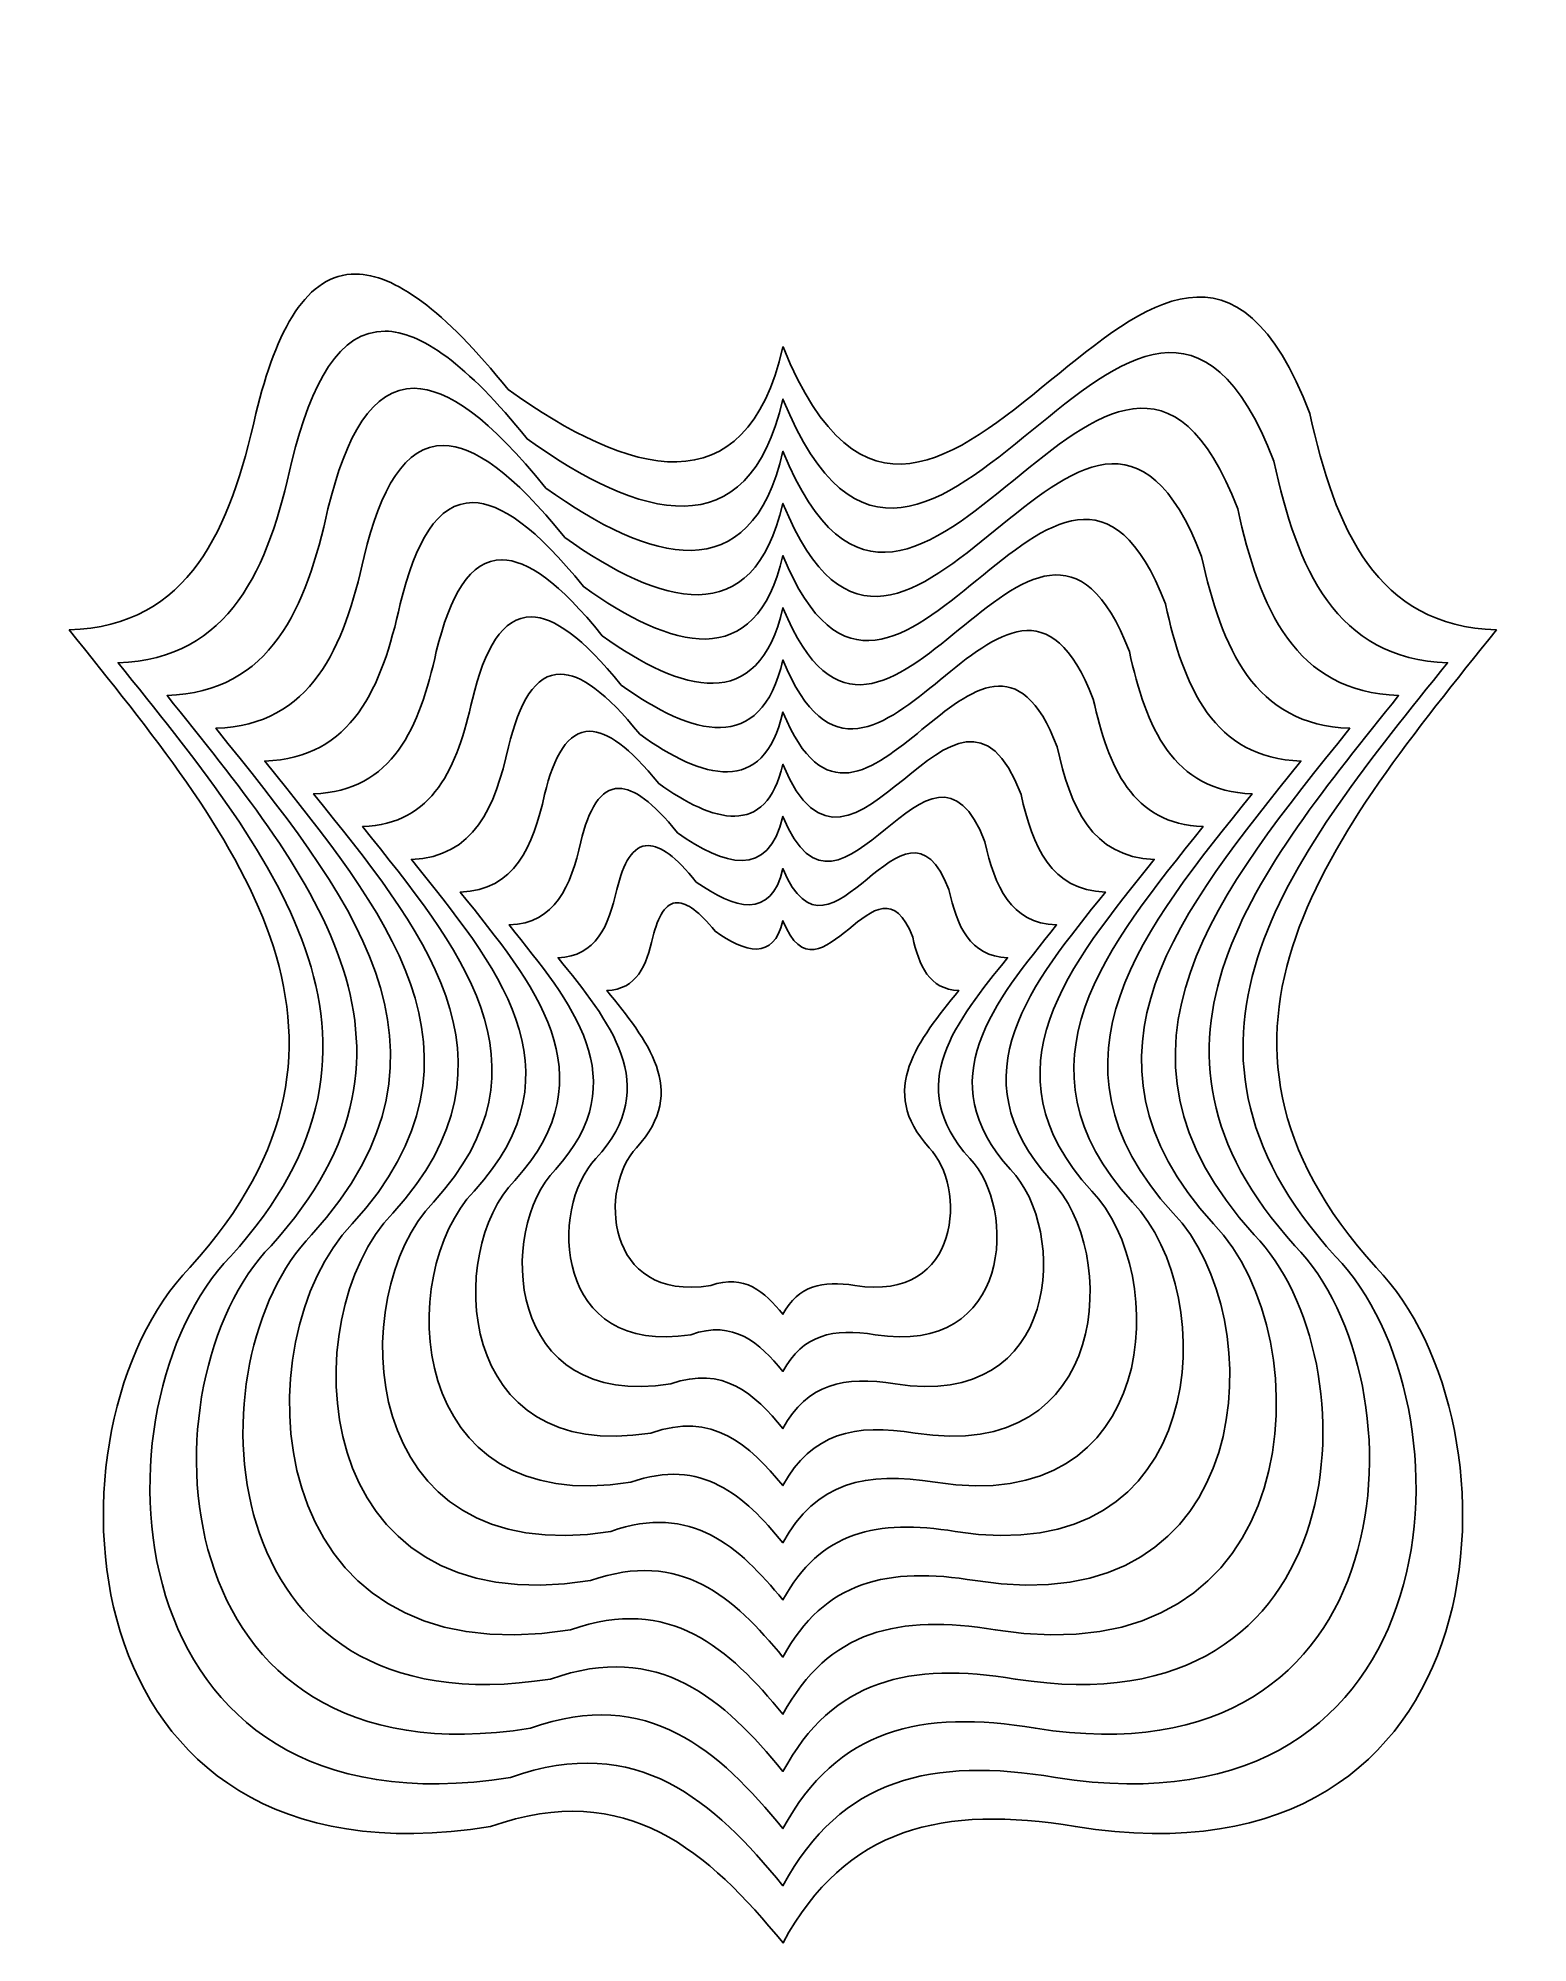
# Model space of a CAD drawing. Header units: centimetres. Extents: x -6.9 to 6.9, y -7.7 to 9.9.
import ezdxf

# ---------------------------------------------------------------- set-up
doc = ezdxf.new("R2010")
doc.units = ezdxf.units.CM
doc.header["$MEASUREMENT"] = 0
doc.layers.add('Layer 1', color=7, linetype='Continuous')

msp = doc.modelspace()

# ---------------------------------------------------------------- linework, layer by layer
at = {"layer": 'Layer 1', "color": 38, "lineweight": 25}
msp.add_open_spline([(-3.94958, 7.74149), (-4.40306, 7.74563), (-4.68337, 7.23105), (-4.87502, 6.44973), (-4.87502, 6.44973), (-4.87502, 6.44973), (-4.87502, 6.44973), (-4.87502, 6.44973), (-4.87502, 6.44973), (-5.10922, 5.38446), (-5.48587, 4.48582), (-6.60059, 4.44782), (-6.60059, 4.44782), (-6.60058, 4.44781), (-6.60058, 4.44781), (-6.60057, 4.4478), (-6.60057, 4.4478), (-5.10078, 2.57585), (-3.51764, 0.70905), (-5.48556, -1.45188), (-5.48556, -1.45188), (-5.48557, -1.45189), (-5.48558, -1.4519), (-5.48559, -1.45191), (-5.48559, -1.45191), (-6.88878, -2.89464), (-6.72476, -7.26926), (-2.7028, -6.62536), (-2.7028, -6.62536), (-2.70279, -6.62536), (-2.70278, -6.62535), (-2.70277, -6.62535), (-2.70277, -6.62535), (-1.43682, -6.17629), (-0.68584, -6.8627), (0.00284, -7.70183), (0.00284, -7.70183), (0.00284, -7.70182), (0.00285, -7.70181), (0.00285, -7.70181), (0.00285, -7.70181), (0.58117, -6.62831), (1.48604, -6.4221), (2.70847, -6.62536), (2.70847, -6.62536), (2.70849, -6.62536), (2.7085, -6.62537), (2.70852, -6.62537), (2.70852, -6.62537), (6.73047, -7.26923), (6.89445, -2.89457), (5.49123, -1.45188), (5.49123, -1.45188), (5.49122, -1.45187), (5.49121, -1.45186), (5.49121, -1.45186), (5.49121, -1.45186), (3.52332, 0.70906), (5.10326, 2.57586), (6.60305, 4.44782), (6.60305, 4.44782), (6.60304, 4.44782), (6.60303, 4.44782), (6.60302, 4.44782), (6.60302, 4.44782), (5.48832, 4.48584), (5.11168, 5.38447), (4.87748, 6.44973), (4.87748, 6.44973), (4.87748, 6.44973), (4.87748, 6.44973), (4.87748, 6.44973), (4.87748, 6.44973), (3.54971, 9.92467), (1.42274, 3.58288), (0.00284, 7.06669), (0.00284, 7.06669), (0.00284, 7.06668), (0.00283, 7.06667), (0.00283, 7.06666), (0.00283, 7.06666), (-0.34349, 5.555), (-1.42333, 5.87485), (-2.53892, 6.67145), (-2.53892, 6.67145), (-2.53893, 6.67146), (-2.53894, 6.67147), (-2.53895, 6.67148), (-2.53895, 6.67148), (-3.14018, 7.42031), (-3.59688, 7.73827), (-3.94958, 7.74149), (-3.94958, 7.74149), (-3.94958, 7.74149), (-3.94958, 7.74149), (-3.94958, 7.74149)], degree=3, knots=[0, 0, 0, 0, 0.04, 0.04, 0.04, 0.04, 0.08, 0.08, 0.08, 0.08, 0.12, 0.12, 0.12, 0.12, 0.16, 0.16, 0.16, 0.16, 0.2, 0.2, 0.2, 0.2, 0.24, 0.24, 0.24, 0.24, 0.28, 0.28, 0.28, 0.28, 0.32, 0.32, 0.32, 0.32, 0.36, 0.36, 0.36, 0.36, 0.4, 0.4, 0.4, 0.4, 0.44, 0.44, 0.44, 0.44, 0.48, 0.48, 0.48, 0.48, 0.52, 0.52, 0.52, 0.52, 0.56, 0.56, 0.56, 0.56, 0.6, 0.6, 0.6, 0.6, 0.64, 0.64, 0.64, 0.64, 0.68, 0.68, 0.68, 0.68, 0.72, 0.72, 0.72, 0.72, 0.76, 0.76, 0.76, 0.76, 0.8, 0.8, 0.8, 0.8, 0.84, 0.84, 0.84, 0.84, 0.88, 0.88, 0.88, 0.88, 0.92, 0.92, 0.92, 0.92, 1, 1, 1, 1], dxfattribs=at)
at = {"layer": 'Layer 1', "color": 58}
for points, knots in [([(-3.67897, 7.2126), (-4.10138, 7.21646), (-4.3625, 6.73713), (-4.54103, 6.00931), (-4.54103, 6.00931), (-4.54103, 6.00931), (-4.54103, 6.00931), (-4.54103, 6.00931), (-4.54103, 6.00931), (-4.75919, 5.017), (-5.11004, 4.17992), (-6.1484, 4.14452), (-6.1484, 4.14452), (-6.14839, 4.14451), (-6.14839, 4.14451), (-6.14838, 4.1445), (-6.14838, 4.1445), (-4.75132, 2.40077), (-3.27662, 0.66183), (-5.10974, -1.35108), (-5.10974, -1.35108), (-5.10975, -1.35109), (-5.10976, -1.3511), (-5.10977, -1.35111), (-5.10977, -1.35111), (-6.41685, -2.69502), (-6.26407, -6.77), (-2.51759, -6.17021), (-2.51759, -6.17021), (-2.51758, -6.17021), (-2.51757, -6.1702), (-2.51756, -6.1702), (-2.51756, -6.1702), (-1.33832, -5.7519), (-0.63878, -6.39129), (0.00273, -7.17295), (0.00273, -7.17295), (0.00273, -7.17294), (0.00274, -7.17294), (0.00274, -7.17293), (0.00274, -7.17293), (0.54145, -6.17296), (1.38434, -5.98087), (2.52304, -6.17021), (2.52304, -6.17021), (2.52305, -6.17021), (2.52307, -6.17021), (2.52309, -6.17022), (2.52309, -6.17022), (6.26955, -6.76998), (6.4223, -2.69496), (5.1152, -1.35109), (5.1152, -1.35109), (5.11519, -1.35108), (5.11519, -1.35107), (5.11518, -1.35107), (5.11518, -1.35107), (3.28208, 0.66184), (4.7538, 2.40078), (6.15086, 4.14451), (6.15086, 4.14451), (6.15085, 4.14451), (6.15084, 4.14451), (6.15084, 4.14451), (6.15084, 4.14451), (5.1125, 4.17992), (4.76165, 5.017), (4.54349, 6.0093), (4.54349, 6.0093), (4.54349, 6.0093), (4.54349, 6.0093), (4.54349, 6.0093), (4.54349, 6.0093), (3.30665, 9.24622), (1.32537, 3.33881), (0.00272, 6.584), (0.00272, 6.584), (0.00272, 6.58399), (0.00272, 6.58398), (0.00271, 6.58397), (0.00271, 6.58397), (-0.31989, 5.17585), (-1.32577, 5.47379), (-2.36494, 6.21583), (-2.36494, 6.21583), (-2.36495, 6.21584), (-2.36496, 6.21585), (-2.36496, 6.21586), (-2.36496, 6.21586), (-2.92501, 6.9134), (-3.35043, 7.20958), (-3.67897, 7.21258), (-3.67897, 7.21258), (-3.67897, 7.21258), (-3.67897, 7.21258), (-3.67897, 7.21258), (-3.67897, 7.21258), (-3.67897, 7.21258), (-3.67897, 7.2126), (-3.67897, 7.2126)], [0, 0, 0, 0, 0.03846154, 0.03846154, 0.03846154, 0.03846154, 0.07692308, 0.07692308, 0.07692308, 0.07692308, 0.11538462, 0.11538462, 0.11538462, 0.11538462, 0.15384615, 0.15384615, 0.15384615, 0.15384615, 0.19230769, 0.19230769, 0.19230769, 0.19230769, 0.23076923, 0.23076923, 0.23076923, 0.23076923, 0.26923077, 0.26923077, 0.26923077, 0.26923077, 0.30769231, 0.30769231, 0.30769231, 0.30769231, 0.34615385, 0.34615385, 0.34615385, 0.34615385, 0.38461538, 0.38461538, 0.38461538, 0.38461538, 0.42307692, 0.42307692, 0.42307692, 0.42307692, 0.46153846, 0.46153846, 0.46153846, 0.46153846, 0.5, 0.5, 0.5, 0.5, 0.53846154, 0.53846154, 0.53846154, 0.53846154, 0.57692308, 0.57692308, 0.57692308, 0.57692308, 0.61538462, 0.61538462, 0.61538462, 0.61538462, 0.65384615, 0.65384615, 0.65384615, 0.65384615, 0.69230769, 0.69230769, 0.69230769, 0.69230769, 0.73076923, 0.73076923, 0.73076923, 0.73076923, 0.76923077, 0.76923077, 0.76923077, 0.76923077, 0.80769231, 0.80769231, 0.80769231, 0.80769231, 0.84615385, 0.84615385, 0.84615385, 0.84615385, 0.88461538, 0.88461538, 0.88461538, 0.88461538, 0.92307692, 0.92307692, 0.92307692, 0.92307692, 1, 1, 1, 1]), ([(-3.67897, 7.2126), (-3.67897, 7.2126), (-3.67897, 7.2126), (-3.67897, 7.2126), (-3.67897, 7.2126), (-3.67897, 7.2126), (-3.67897, 7.2126), (-3.67897, 7.2126)], [0, 0, 0, 0, 0.33333333, 0.33333333, 0.33333333, 0.33333333, 1, 1, 1, 1])]:
    msp.add_open_spline(points, degree=3, knots=knots, dxfattribs=at)
at = {"layer": 'Layer 1', "lineweight": 25}
for points, knots in [([(-3.67897, 7.2126), (-4.10138, 7.21646), (-4.3625, 6.73713), (-4.54103, 6.00931), (-4.54103, 6.00931), (-4.54103, 6.00931), (-4.54103, 6.00931), (-4.54103, 6.00931), (-4.54103, 6.00931), (-4.75919, 5.017), (-5.11004, 4.17992), (-6.1484, 4.14452), (-6.1484, 4.14452), (-6.14839, 4.14451), (-6.14839, 4.14451), (-6.14838, 4.1445), (-6.14838, 4.1445), (-4.75132, 2.40077), (-3.27662, 0.66183), (-5.10974, -1.35108), (-5.10974, -1.35108), (-5.10975, -1.35109), (-5.10976, -1.3511), (-5.10977, -1.35111), (-5.10977, -1.35111), (-6.41685, -2.69502), (-6.26407, -6.77), (-2.51759, -6.17021), (-2.51759, -6.17021), (-2.51758, -6.17021), (-2.51757, -6.1702), (-2.51756, -6.1702), (-2.51756, -6.1702), (-1.33832, -5.7519), (-0.63878, -6.39129), (0.00273, -7.17295), (0.00273, -7.17295), (0.00273, -7.17294), (0.00274, -7.17294), (0.00274, -7.17293), (0.00274, -7.17293), (0.54145, -6.17296), (1.38434, -5.98087), (2.52304, -6.17021), (2.52304, -6.17021), (2.52305, -6.17021), (2.52307, -6.17021), (2.52309, -6.17022), (2.52309, -6.17022), (6.26955, -6.76998), (6.4223, -2.69496), (5.1152, -1.35109), (5.1152, -1.35109), (5.11519, -1.35108), (5.11519, -1.35107), (5.11518, -1.35107), (5.11518, -1.35107), (3.28208, 0.66184), (4.7538, 2.40078), (6.15086, 4.14451), (6.15086, 4.14451), (6.15085, 4.14451), (6.15084, 4.14451), (6.15084, 4.14451), (6.15084, 4.14451), (5.1125, 4.17992), (4.76165, 5.017), (4.54349, 6.0093), (4.54349, 6.0093), (4.54349, 6.0093), (4.54349, 6.0093), (4.54349, 6.0093), (4.54349, 6.0093), (3.30665, 9.24622), (1.32537, 3.33881), (0.00272, 6.584), (0.00272, 6.584), (0.00272, 6.58399), (0.00272, 6.58398), (0.00271, 6.58397), (0.00271, 6.58397), (-0.31989, 5.17585), (-1.32577, 5.47379), (-2.36494, 6.21583), (-2.36494, 6.21583), (-2.36495, 6.21584), (-2.36496, 6.21585), (-2.36496, 6.21586), (-2.36496, 6.21586), (-2.92501, 6.9134), (-3.35043, 7.20958), (-3.67897, 7.21258), (-3.67897, 7.21258), (-3.67897, 7.21258), (-3.67897, 7.21258), (-3.67897, 7.21258)], [0, 0, 0, 0, 0.04, 0.04, 0.04, 0.04, 0.08, 0.08, 0.08, 0.08, 0.12, 0.12, 0.12, 0.12, 0.16, 0.16, 0.16, 0.16, 0.2, 0.2, 0.2, 0.2, 0.24, 0.24, 0.24, 0.24, 0.28, 0.28, 0.28, 0.28, 0.32, 0.32, 0.32, 0.32, 0.36, 0.36, 0.36, 0.36, 0.4, 0.4, 0.4, 0.4, 0.44, 0.44, 0.44, 0.44, 0.48, 0.48, 0.48, 0.48, 0.52, 0.52, 0.52, 0.52, 0.56, 0.56, 0.56, 0.56, 0.6, 0.6, 0.6, 0.6, 0.64, 0.64, 0.64, 0.64, 0.68, 0.68, 0.68, 0.68, 0.72, 0.72, 0.72, 0.72, 0.76, 0.76, 0.76, 0.76, 0.8, 0.8, 0.8, 0.8, 0.84, 0.84, 0.84, 0.84, 0.88, 0.88, 0.88, 0.88, 0.92, 0.92, 0.92, 0.92, 1, 1, 1, 1]), ([(-3.40836, 6.6837), (-3.79971, 6.68728), (-4.04163, 6.24319), (-4.20703, 5.56889), (-4.20703, 5.56889), (-4.20703, 5.56889), (-4.20703, 5.56889), (-4.20703, 5.56889), (-4.20703, 5.56889), (-4.40915, 4.64955), (-4.7342, 3.87402), (-5.69621, 3.84122), (-5.69621, 3.84122), (-5.69621, 3.84121), (-5.6962, 3.84121), (-5.6962, 3.8412), (-5.6962, 3.8412), (-4.40186, 2.22569), (-3.0356, 0.61462), (-4.73393, -1.25029), (-4.73393, -1.25029), (-4.73394, -1.2503), (-4.73395, -1.25031), (-4.73396, -1.25032), (-4.73396, -1.25032), (-5.94493, -2.49541), (-5.80338, -6.27075), (-2.33239, -5.71506), (-2.33239, -5.71506), (-2.33238, -5.71506), (-2.33237, -5.71505), (-2.33237, -5.71505), (-2.33237, -5.71505), (-1.23984, -5.32751), (-0.59173, -5.91988), (0.0026, -6.64406), (0.0026, -6.64406), (0.0026, -6.64405), (0.00261, -6.64405), (0.00261, -6.64404), (0.00261, -6.64404), (0.50171, -5.7176), (1.28262, -5.53964), (2.33759, -5.71506), (2.33759, -5.71506), (2.3376, -5.71506), (2.33762, -5.71506), (2.33762, -5.71507), (2.33762, -5.71507), (5.8086, -6.27073), (5.95012, -2.49535), (4.73913, -1.25029), (4.73913, -1.25029), (4.73912, -1.25028), (4.73912, -1.25028), (4.73911, -1.25027), (4.73911, -1.25027), (3.0408, 0.61463), (4.4043, 2.2257), (5.69864, 3.84121), (5.69864, 3.84121), (5.69863, 3.84121), (5.69863, 3.84121), (5.69862, 3.84121), (5.69862, 3.84121), (4.73663, 3.87402), (4.41158, 4.64955), (4.20946, 5.56888), (4.20946, 5.56888), (4.20946, 5.56888), (4.20946, 5.56888), (4.20946, 5.56889), (4.20946, 5.56889), (3.06358, 8.56779), (1.22799, 3.09477), (0.00259, 6.10133), (0.00259, 6.10133), (0.00259, 6.10132), (0.00259, 6.10131), (0.00258, 6.1013), (0.00258, 6.1013), (-0.2963, 4.79672), (-1.22821, 5.07276), (-2.19097, 5.76023), (-2.19097, 5.76023), (-2.19098, 5.76024), (-2.19099, 5.76025), (-2.19099, 5.76026), (-2.19099, 5.76026), (-2.70986, 6.40651), (-3.104, 6.68091), (-3.40838, 6.68369), (-3.40838, 6.68369), (-3.40838, 6.68369), (-3.40838, 6.68369), (-3.40838, 6.68369)], [0, 0, 0, 0, 0.04, 0.04, 0.04, 0.04, 0.08, 0.08, 0.08, 0.08, 0.12, 0.12, 0.12, 0.12, 0.16, 0.16, 0.16, 0.16, 0.2, 0.2, 0.2, 0.2, 0.24, 0.24, 0.24, 0.24, 0.28, 0.28, 0.28, 0.28, 0.32, 0.32, 0.32, 0.32, 0.36, 0.36, 0.36, 0.36, 0.4, 0.4, 0.4, 0.4, 0.44, 0.44, 0.44, 0.44, 0.48, 0.48, 0.48, 0.48, 0.52, 0.52, 0.52, 0.52, 0.56, 0.56, 0.56, 0.56, 0.6, 0.6, 0.6, 0.6, 0.64, 0.64, 0.64, 0.64, 0.68, 0.68, 0.68, 0.68, 0.72, 0.72, 0.72, 0.72, 0.76, 0.76, 0.76, 0.76, 0.8, 0.8, 0.8, 0.8, 0.84, 0.84, 0.84, 0.84, 0.88, 0.88, 0.88, 0.88, 0.92, 0.92, 0.92, 0.92, 1, 1, 1, 1]), ([(-3.13775, 6.15481), (-3.49804, 6.1581), (-3.72076, 5.74926), (-3.87303, 5.12848), (-3.87303, 5.12848), (-3.87303, 5.12848), (-3.87303, 5.12848), (-3.87303, 5.12847), (-3.87303, 5.12847), (-4.05911, 4.2821), (-4.35836, 3.56812), (-5.24402, 3.53792), (-5.24402, 3.53792), (-5.24402, 3.53791), (-5.24401, 3.53791), (-5.24401, 3.5379), (-5.24401, 3.5379), (-4.0524, 2.05061), (-2.79457, 0.5674), (-4.35811, -1.14949), (-4.35811, -1.14949), (-4.35812, -1.1495), (-4.35813, -1.14951), (-4.35813, -1.14951), (-4.35813, -1.14951), (-5.47299, -2.29578), (-5.34268, -5.77149), (-2.14716, -5.2599), (-2.14716, -5.2599), (-2.14715, -5.2599), (-2.14715, -5.25989), (-2.14714, -5.25989), (-2.14714, -5.25989), (-1.14132, -4.9031), (-0.54465, -5.44847), (0.00251, -6.11517), (0.00251, -6.11517), (0.00251, -6.11516), (0.00252, -6.11516), (0.00252, -6.11515), (0.00252, -6.11515), (0.46201, -5.26224), (1.18094, -5.0984), (2.15218, -5.2599), (2.15218, -5.2599), (2.15219, -5.2599), (2.1522, -5.2599), (2.15221, -5.25991), (2.15221, -5.25991), (5.34771, -5.77147), (5.478, -2.29573), (4.36312, -1.14949), (4.36312, -1.14949), (4.36311, -1.14948), (4.36311, -1.14948), (4.3631, -1.14947), (4.3631, -1.14947), (2.79958, 0.56742), (4.05487, 2.05062), (5.24647, 3.53792), (5.24647, 3.53792), (5.24647, 3.53792), (5.24646, 3.53792), (5.24645, 3.53792), (5.24645, 3.53792), (4.36081, 3.56813), (4.06155, 4.2821), (3.87548, 5.12847), (3.87548, 5.12847), (3.87548, 5.12847), (3.87548, 5.12848), (3.87548, 5.12848), (3.87548, 5.12848), (2.82055, 7.88935), (1.13064, 2.85072), (0.0025, 5.61866), (0.0025, 5.61866), (0.0025, 5.61865), (0.0025, 5.61864), (0.00249, 5.61863), (0.00249, 5.61863), (-0.27267, 4.41759), (-1.13062, 4.67172), (-2.01697, 5.30463), (-2.01697, 5.30463), (-2.01698, 5.30464), (-2.01698, 5.30465), (-2.01699, 5.30466), (-2.01699, 5.30466), (-2.49468, 5.89962), (-2.85754, 6.15224), (-3.13776, 6.1548), (-3.13776, 6.1548), (-3.13776, 6.1548), (-3.13776, 6.1548), (-3.13776, 6.1548)], [0, 0, 0, 0, 0.04, 0.04, 0.04, 0.04, 0.08, 0.08, 0.08, 0.08, 0.12, 0.12, 0.12, 0.12, 0.16, 0.16, 0.16, 0.16, 0.2, 0.2, 0.2, 0.2, 0.24, 0.24, 0.24, 0.24, 0.28, 0.28, 0.28, 0.28, 0.32, 0.32, 0.32, 0.32, 0.36, 0.36, 0.36, 0.36, 0.4, 0.4, 0.4, 0.4, 0.44, 0.44, 0.44, 0.44, 0.48, 0.48, 0.48, 0.48, 0.52, 0.52, 0.52, 0.52, 0.56, 0.56, 0.56, 0.56, 0.6, 0.6, 0.6, 0.6, 0.64, 0.64, 0.64, 0.64, 0.68, 0.68, 0.68, 0.68, 0.72, 0.72, 0.72, 0.72, 0.76, 0.76, 0.76, 0.76, 0.8, 0.8, 0.8, 0.8, 0.84, 0.84, 0.84, 0.84, 0.88, 0.88, 0.88, 0.88, 0.92, 0.92, 0.92, 0.92, 1, 1, 1, 1]), ([(-2.86714, 5.62592), (-3.19637, 5.62893), (-3.39989, 5.25533), (-3.53903, 4.68807), (-3.53903, 4.68807), (-3.53903, 4.68807), (-3.53903, 4.68806), (-3.53903, 4.68806), (-3.53903, 4.68806), (-3.70907, 3.91465), (-3.98252, 3.26223), (-4.79183, 3.23464), (-4.79183, 3.23464), (-4.79183, 3.23464), (-4.79182, 3.23463), (-4.79182, 3.23463), (-4.79182, 3.23463), (-3.70294, 1.87555), (-2.55355, 0.52022), (-3.9823, -1.04866), (-3.9823, -1.04866), (-3.98231, -1.04867), (-3.98231, -1.04867), (-3.98232, -1.04868), (-3.98232, -1.04868), (-5.00107, -2.09613), (-4.88199, -5.2722), (-1.96196, -4.80472), (-1.96196, -4.80472), (-1.96195, -4.80472), (-1.96195, -4.80472), (-1.96194, -4.80471), (-1.96194, -4.80471), (-1.04283, -4.47868), (-0.4976, -4.97703), (0.00239, -5.58626), (0.00239, -5.58626), (0.00239, -5.58625), (0.0024, -5.58625), (0.0024, -5.58624), (0.0024, -5.58624), (0.42227, -4.80686), (1.07923, -4.65714), (1.96674, -4.80472), (1.96674, -4.80472), (1.96675, -4.80472), (1.96676, -4.80472), (1.96677, -4.80473), (1.96677, -4.80473), (4.88679, -5.27219), (5.00585, -2.09609), (3.98708, -1.04867), (3.98708, -1.04867), (3.98708, -1.04866), (3.98707, -1.04866), (3.98707, -1.04865), (3.98707, -1.04865), (2.55834, 0.52023), (3.70541, 1.87556), (4.79429, 3.23464), (4.79429, 3.23464), (4.79428, 3.23464), (4.79428, 3.23464), (4.79427, 3.23464), (4.79427, 3.23464), (3.98498, 3.26224), (3.71152, 3.91467), (3.54149, 4.68807), (3.54149, 4.68807), (3.54149, 4.68807), (3.54149, 4.68808), (3.54148, 4.68808), (3.54148, 4.68808), (2.57749, 7.21093), (1.03327, 2.60668), (0.00239, 5.13599), (0.00239, 5.13599), (0.00239, 5.13598), (0.00239, 5.13598), (0.00238, 5.13597), (0.00238, 5.13597), (-0.24905, 4.03847), (-1.03304, 4.27069), (-1.84298, 4.84904), (-1.84298, 4.84904), (-1.84299, 4.84905), (-1.84299, 4.84905), (-1.843, 4.84906), (-1.843, 4.84906), (-2.27951, 5.39273), (-2.61108, 5.62357), (-2.86715, 5.62591), (-2.86715, 5.62591), (-2.86715, 5.62591), (-2.86715, 5.62591), (-2.86715, 5.62591)], [0, 0, 0, 0, 0.04, 0.04, 0.04, 0.04, 0.08, 0.08, 0.08, 0.08, 0.12, 0.12, 0.12, 0.12, 0.16, 0.16, 0.16, 0.16, 0.2, 0.2, 0.2, 0.2, 0.24, 0.24, 0.24, 0.24, 0.28, 0.28, 0.28, 0.28, 0.32, 0.32, 0.32, 0.32, 0.36, 0.36, 0.36, 0.36, 0.4, 0.4, 0.4, 0.4, 0.44, 0.44, 0.44, 0.44, 0.48, 0.48, 0.48, 0.48, 0.52, 0.52, 0.52, 0.52, 0.56, 0.56, 0.56, 0.56, 0.6, 0.6, 0.6, 0.6, 0.64, 0.64, 0.64, 0.64, 0.68, 0.68, 0.68, 0.68, 0.72, 0.72, 0.72, 0.72, 0.76, 0.76, 0.76, 0.76, 0.8, 0.8, 0.8, 0.8, 0.84, 0.84, 0.84, 0.84, 0.88, 0.88, 0.88, 0.88, 0.92, 0.92, 0.92, 0.92, 1, 1, 1, 1]), ([(-3.67897, 7.2126), (-3.67897, 7.2126), (-3.67897, 7.2126), (-3.67897, 7.2126), (-3.67897, 7.2126), (-3.67897, 7.2126), (-3.67897, 7.2126), (-3.67897, 7.2126)], [0, 0, 0, 0, 0.33333333, 0.33333333, 0.33333333, 0.33333333, 1, 1, 1, 1]), ([(-2.59653, 5.09703), (-2.8947, 5.09976), (-3.07902, 4.76141), (-3.20503, 4.24766), (-3.20503, 4.24766), (-3.20503, 4.24766), (-3.20503, 4.24765), (-3.20503, 4.24765), (-3.20503, 4.24765), (-3.35902, 3.54721), (-3.60668, 2.95634), (-4.33963, 2.93135), (-4.33963, 2.93135), (-4.33963, 2.93135), (-4.33962, 2.93134), (-4.33962, 2.93134), (-4.33962, 2.93134), (-3.35347, 1.70048), (-2.31251, 0.47301), (-3.60647, -0.94786), (-3.60647, -0.94786), (-3.60648, -0.94787), (-3.60648, -0.94787), (-3.60649, -0.94788), (-3.60649, -0.94788), (-4.52913, -1.89651), (-4.42128, -4.77294), (-1.77674, -4.34956), (-1.77674, -4.34956), (-1.77673, -4.34956), (-1.77673, -4.34956), (-1.77672, -4.34955), (-1.77672, -4.34955), (-0.94433, -4.05428), (-0.45053, -4.50561), (0.00229, -5.05736), (0.00229, -5.05736), (0.00229, -5.05736), (0.00229, -5.05735), (0.0023, -5.05735), (0.0023, -5.05735), (0.38256, -4.35149), (0.97754, -4.2159), (1.78132, -4.34956), (1.78132, -4.34956), (1.78133, -4.34956), (1.78134, -4.34956), (1.78135, -4.34956), (1.78135, -4.34956), (4.42589, -4.77292), (4.53371, -1.89646), (3.61106, -0.94785), (3.61106, -0.94785), (3.61106, -0.94785), (3.61105, -0.94784), (3.61105, -0.94784), (3.61105, -0.94784), (2.31711, 0.47303), (3.35596, 1.7005), (4.34211, 2.93135), (4.34211, 2.93135), (4.34211, 2.93135), (4.3421, 2.93135), (4.3421, 2.93135), (4.3421, 2.93135), (3.60916, 2.95635), (3.3615, 3.54722), (3.20751, 4.24766), (3.20751, 4.24766), (3.20751, 4.24767), (3.20751, 4.24767), (3.20751, 4.24768), (3.20751, 4.24768), (2.33446, 6.53251), (0.93593, 2.36264), (0.00231, 4.65333), (0.00231, 4.65333), (0.00231, 4.65332), (0.00231, 4.65332), (0.00231, 4.65331), (0.00231, 4.65331), (-0.2254, 3.65935), (-0.93543, 3.86966), (-1.66896, 4.39345), (-1.66896, 4.39345), (-1.66897, 4.39346), (-1.66897, 4.39346), (-1.66898, 4.39347), (-1.66898, 4.39347), (-2.06431, 4.88585), (-2.3646, 5.09491), (-2.59651, 5.09703), (-2.59651, 5.09703), (-2.59651, 5.09703), (-2.59651, 5.09703), (-2.59651, 5.09703)], [0, 0, 0, 0, 0.04, 0.04, 0.04, 0.04, 0.08, 0.08, 0.08, 0.08, 0.12, 0.12, 0.12, 0.12, 0.16, 0.16, 0.16, 0.16, 0.2, 0.2, 0.2, 0.2, 0.24, 0.24, 0.24, 0.24, 0.28, 0.28, 0.28, 0.28, 0.32, 0.32, 0.32, 0.32, 0.36, 0.36, 0.36, 0.36, 0.4, 0.4, 0.4, 0.4, 0.44, 0.44, 0.44, 0.44, 0.48, 0.48, 0.48, 0.48, 0.52, 0.52, 0.52, 0.52, 0.56, 0.56, 0.56, 0.56, 0.6, 0.6, 0.6, 0.6, 0.64, 0.64, 0.64, 0.64, 0.68, 0.68, 0.68, 0.68, 0.72, 0.72, 0.72, 0.72, 0.76, 0.76, 0.76, 0.76, 0.8, 0.8, 0.8, 0.8, 0.84, 0.84, 0.84, 0.84, 0.88, 0.88, 0.88, 0.88, 0.92, 0.92, 0.92, 0.92, 1, 1, 1, 1]), ([(-3.40836, 6.6837), (-3.40836, 6.6837), (-3.40836, 6.6837), (-3.40836, 6.6837), (-3.40836, 6.6837), (-3.40836, 6.6837), (-3.40836, 6.6837), (-3.40836, 6.6837)], [0, 0, 0, 0, 0.33333333, 0.33333333, 0.33333333, 0.33333333, 1, 1, 1, 1]), ([(-3.13775, 6.15481), (-3.13775, 6.15481), (-3.13775, 6.15481), (-3.13775, 6.15481), (-3.13775, 6.15481), (-3.13775, 6.15481), (-3.13775, 6.15481), (-3.13775, 6.15481)], [0, 0, 0, 0, 0.33333333, 0.33333333, 0.33333333, 0.33333333, 1, 1, 1, 1]), ([(-2.32592, 4.56813), (-2.59303, 4.57057), (-2.75815, 4.26747), (-2.87104, 3.80724), (-2.87104, 3.80724), (-2.87104, 3.80724), (-2.87104, 3.80723), (-2.87104, 3.80723), (-2.87104, 3.80723), (-3.00899, 3.17976), (-3.23085, 2.65044), (-3.88745, 2.62805), (-3.88745, 2.62805), (-3.88745, 2.62805), (-3.88744, 2.62804), (-3.88744, 2.62804), (-3.88744, 2.62804), (-3.00401, 1.5254), (-2.07149, 0.42579), (-3.23066, -0.84706), (-3.23066, -0.84706), (-3.23066, -0.84706), (-3.23067, -0.84707), (-3.23067, -0.84707), (-3.23067, -0.84707), (-4.0572, -1.69688), (-3.96059, -4.27368), (-1.59152, -3.8944), (-1.59152, -3.8944), (-1.59152, -3.8944), (-1.59151, -3.8944), (-1.59151, -3.89439), (-1.59151, -3.89439), (-0.84583, -3.62988), (-0.40347, -4.03419), (0.00218, -4.52847), (0.00218, -4.52847), (0.00218, -4.52847), (0.00218, -4.52846), (0.00219, -4.52846), (0.00219, -4.52846), (0.34284, -3.89613), (0.87583, -3.77467), (1.59589, -3.8944), (1.59589, -3.8944), (1.5959, -3.8944), (1.5959, -3.8944), (1.59591, -3.8944), (1.59591, -3.8944), (3.96497, -4.27366), (4.06156, -1.69684), (3.23502, -0.84705), (3.23502, -0.84705), (3.23502, -0.84705), (3.23502, -0.84704), (3.23501, -0.84704), (3.23501, -0.84704), (2.07586, 0.42581), (3.00649, 1.52542), (3.88991, 2.62806), (3.88991, 2.62806), (3.88991, 2.62806), (3.88991, 2.62806), (3.8899, 2.62806), (3.8899, 2.62806), (3.2333, 2.65045), (3.01145, 3.17977), (2.8735, 3.80725), (2.8735, 3.80725), (2.8735, 3.80726), (2.8735, 3.80726), (2.87349, 3.80727), (2.87349, 3.80727), (2.09139, 5.85407), (0.83855, 2.11859), (0.00218, 4.17066), (0.00218, 4.17066), (0.00218, 4.17065), (0.00218, 4.17065), (0.00218, 4.17064), (0.00218, 4.17064), (-0.20181, 3.28022), (-0.83787, 3.46862), (-1.49499, 3.93785), (-1.49499, 3.93785), (-1.49499, 3.93786), (-1.495, 3.93786), (-1.495, 3.93787), (-1.495, 3.93787), (-1.84915, 4.37896), (-2.11816, 4.56625), (-2.32591, 4.56814), (-2.32591, 4.56814), (-2.32591, 4.56814), (-2.32591, 4.56814), (-2.32591, 4.56814)], [0, 0, 0, 0, 0.04, 0.04, 0.04, 0.04, 0.08, 0.08, 0.08, 0.08, 0.12, 0.12, 0.12, 0.12, 0.16, 0.16, 0.16, 0.16, 0.2, 0.2, 0.2, 0.2, 0.24, 0.24, 0.24, 0.24, 0.28, 0.28, 0.28, 0.28, 0.32, 0.32, 0.32, 0.32, 0.36, 0.36, 0.36, 0.36, 0.4, 0.4, 0.4, 0.4, 0.44, 0.44, 0.44, 0.44, 0.48, 0.48, 0.48, 0.48, 0.52, 0.52, 0.52, 0.52, 0.56, 0.56, 0.56, 0.56, 0.6, 0.6, 0.6, 0.6, 0.64, 0.64, 0.64, 0.64, 0.68, 0.68, 0.68, 0.68, 0.72, 0.72, 0.72, 0.72, 0.76, 0.76, 0.76, 0.76, 0.8, 0.8, 0.8, 0.8, 0.84, 0.84, 0.84, 0.84, 0.88, 0.88, 0.88, 0.88, 0.92, 0.92, 0.92, 0.92, 1, 1, 1, 1]), ([(-2.86714, 5.62592), (-2.86714, 5.62592), (-2.86714, 5.62592), (-2.86714, 5.62592), (-2.86714, 5.62592), (-2.86714, 5.62592), (-2.86714, 5.62592), (-2.86714, 5.62592)], [0, 0, 0, 0, 0.33333333, 0.33333333, 0.33333333, 0.33333333, 1, 1, 1, 1]), ([(-2.05531, 4.03924), (-2.29136, 4.0414), (-2.43728, 3.77354), (-2.53704, 3.36683), (-2.53704, 3.36683), (-2.53704, 3.36682), (-2.53704, 3.36682), (-2.53704, 3.36681), (-2.53704, 3.36681), (-2.65895, 2.8123), (-2.85501, 2.34454), (-3.43526, 2.32476), (-3.43526, 2.32476), (-3.43526, 2.32476), (-3.43526, 2.32475), (-3.43525, 2.32475), (-3.43525, 2.32475), (-2.65455, 1.35033), (-1.83047, 0.37859), (-2.85484, -0.74625), (-2.85484, -0.74625), (-2.85484, -0.74625), (-2.85485, -0.74626), (-2.85485, -0.74626), (-2.85485, -0.74626), (-3.58527, -1.49725), (-3.49989, -3.77441), (-1.40631, -3.43924), (-1.40631, -3.43924), (-1.40631, -3.43924), (-1.4063, -3.43924), (-1.4063, -3.43924), (-1.4063, -3.43924), (-0.74733, -3.20548), (-0.35641, -3.56279), (0.00207, -3.99959), (0.00207, -3.99959), (0.00207, -3.99959), (0.00207, -3.99958), (0.00207, -3.99958), (0.00207, -3.99958), (0.30311, -3.44078), (0.77412, -3.33344), (1.41045, -3.43925), (1.41045, -3.43925), (1.41046, -3.43925), (1.41046, -3.43925), (1.41047, -3.43925), (1.41047, -3.43925), (3.50405, -3.77441), (3.58941, -1.49724), (2.85898, -0.74626), (2.85898, -0.74626), (2.85898, -0.74626), (2.85898, -0.74625), (2.85897, -0.74625), (2.85897, -0.74625), (1.83461, 0.37859), (2.65702, 1.35033), (3.43772, 2.32475), (3.43772, 2.32475), (3.43772, 2.32475), (3.43771, 2.32475), (3.43771, 2.32475), (3.43771, 2.32475), (2.85746, 2.34454), (2.66141, 2.81231), (2.5395, 3.36682), (2.5395, 3.36682), (2.5395, 3.36683), (2.5395, 3.36684), (2.53949, 3.36684), (2.53949, 3.36684), (1.84834, 5.17562), (0.74118, 1.87453), (0.00207, 3.68797), (0.00207, 3.68797), (0.00207, 3.68797), (0.00207, 3.68796), (0.00207, 3.68796), (0.00207, 3.68796), (-0.1782, 2.90108), (-0.7403, 3.06757), (-1.321, 3.48224), (-1.321, 3.48224), (-1.321, 3.48224), (-1.32101, 3.48225), (-1.32101, 3.48225), (-1.32101, 3.48225), (-1.63398, 3.87205), (-1.87171, 4.03756), (-2.0553, 4.03923), (-2.0553, 4.03923), (-2.0553, 4.03923), (-2.0553, 4.03923), (-2.0553, 4.03923)], [0, 0, 0, 0, 0.04, 0.04, 0.04, 0.04, 0.08, 0.08, 0.08, 0.08, 0.12, 0.12, 0.12, 0.12, 0.16, 0.16, 0.16, 0.16, 0.2, 0.2, 0.2, 0.2, 0.24, 0.24, 0.24, 0.24, 0.28, 0.28, 0.28, 0.28, 0.32, 0.32, 0.32, 0.32, 0.36, 0.36, 0.36, 0.36, 0.4, 0.4, 0.4, 0.4, 0.44, 0.44, 0.44, 0.44, 0.48, 0.48, 0.48, 0.48, 0.52, 0.52, 0.52, 0.52, 0.56, 0.56, 0.56, 0.56, 0.6, 0.6, 0.6, 0.6, 0.64, 0.64, 0.64, 0.64, 0.68, 0.68, 0.68, 0.68, 0.72, 0.72, 0.72, 0.72, 0.76, 0.76, 0.76, 0.76, 0.8, 0.8, 0.8, 0.8, 0.84, 0.84, 0.84, 0.84, 0.88, 0.88, 0.88, 0.88, 0.92, 0.92, 0.92, 0.92, 1, 1, 1, 1]), ([(-2.59653, 5.09703), (-2.59653, 5.09703), (-2.59653, 5.09703), (-2.59653, 5.09703), (-2.59653, 5.09703), (-2.59653, 5.09703), (-2.59653, 5.09703), (-2.59653, 5.09703)], [0, 0, 0, 0, 0.33333333, 0.33333333, 0.33333333, 0.33333333, 1, 1, 1, 1]), ([(-1.7847, 3.51035), (-1.98969, 3.51222), (-2.1164, 3.27961), (-2.20304, 2.92642), (-2.20304, 2.92642), (-2.20304, 2.92641), (-2.20304, 2.92641), (-2.20304, 2.9264), (-2.20304, 2.9264), (-2.30891, 2.44486), (-2.47917, 2.03865), (-2.98307, 2.02147), (-2.98307, 2.02147), (-2.98307, 2.02147), (-2.98307, 2.02147), (-2.98307, 2.02146), (-2.98307, 2.02146), (-2.3051, 1.17526), (-1.58945, 0.33138), (-2.47903, -0.64545), (-2.47903, -0.64545), (-2.47903, -0.64545), (-2.47904, -0.64546), (-2.47904, -0.64546), (-2.47904, -0.64546), (-3.11335, -1.29763), (-3.03921, -3.27515), (-1.22111, -2.98408), (-1.22111, -2.98408), (-1.22111, -2.98408), (-1.2211, -2.98408), (-1.2211, -2.98408), (-1.2211, -2.98408), (-0.64884, -2.78108), (-0.30936, -3.09137), (0.00195, -3.47069), (0.00195, -3.47069), (0.00195, -3.47069), (0.00195, -3.47069), (0.00195, -3.47068), (0.00195, -3.47068), (0.26338, -2.98541), (0.67242, -2.89219), (1.22501, -2.98408), (1.22501, -2.98408), (1.22501, -2.98408), (1.22502, -2.98408), (1.22502, -2.98408), (1.22502, -2.98408), (3.04311, -3.27514), (3.11724, -1.2976), (2.48293, -0.64544), (2.48293, -0.64544), (2.48293, -0.64544), (2.48293, -0.64544), (2.48293, -0.64543), (2.48293, -0.64543), (1.59336, 0.3314), (2.30756, 1.17527), (2.98552, 2.02148), (2.98552, 2.02148), (2.98552, 2.02148), (2.98552, 2.02148), (2.98551, 2.02148), (2.98551, 2.02148), (2.48162, 2.03866), (2.31136, 2.44488), (2.20549, 2.92643), (2.20549, 2.92643), (2.20549, 2.92644), (2.20548, 2.92645), (2.20548, 2.92646), (2.20548, 2.92646), (1.60527, 4.49722), (0.6438, 1.63051), (0.00194, 3.20532), (0.00194, 3.20532), (0.00194, 3.20532), (0.00194, 3.20531), (0.00194, 3.20531), (0.00194, 3.20531), (-0.15461, 2.52197), (-0.64275, 2.66656), (-1.14704, 3.02665), (-1.14704, 3.02665), (-1.14704, 3.02665), (-1.14705, 3.02666), (-1.14705, 3.02666), (-1.14705, 3.02666), (-1.41883, 3.36517), (-1.62528, 3.5089), (-1.78472, 3.51036), (-1.78472, 3.51036), (-1.78472, 3.51036), (-1.78472, 3.51036), (-1.78472, 3.51036)], [0, 0, 0, 0, 0.04, 0.04, 0.04, 0.04, 0.08, 0.08, 0.08, 0.08, 0.12, 0.12, 0.12, 0.12, 0.16, 0.16, 0.16, 0.16, 0.2, 0.2, 0.2, 0.2, 0.24, 0.24, 0.24, 0.24, 0.28, 0.28, 0.28, 0.28, 0.32, 0.32, 0.32, 0.32, 0.36, 0.36, 0.36, 0.36, 0.4, 0.4, 0.4, 0.4, 0.44, 0.44, 0.44, 0.44, 0.48, 0.48, 0.48, 0.48, 0.52, 0.52, 0.52, 0.52, 0.56, 0.56, 0.56, 0.56, 0.6, 0.6, 0.6, 0.6, 0.64, 0.64, 0.64, 0.64, 0.68, 0.68, 0.68, 0.68, 0.72, 0.72, 0.72, 0.72, 0.76, 0.76, 0.76, 0.76, 0.8, 0.8, 0.8, 0.8, 0.84, 0.84, 0.84, 0.84, 0.88, 0.88, 0.88, 0.88, 0.92, 0.92, 0.92, 0.92, 1, 1, 1, 1]), ([(-2.32592, 4.56813), (-2.32592, 4.56813), (-2.32592, 4.56813), (-2.32592, 4.56813), (-2.32592, 4.56813), (-2.32592, 4.56813), (-2.32592, 4.56813), (-2.32592, 4.56813)], [0, 0, 0, 0, 0.33333333, 0.33333333, 0.33333333, 0.33333333, 1, 1, 1, 1]), ([(-2.05531, 4.03924), (-2.05531, 4.03924), (-2.05531, 4.03924), (-2.05531, 4.03924), (-2.05531, 4.03924), (-2.05531, 4.03924), (-2.05531, 4.03924), (-2.05531, 4.03924)], [0, 0, 0, 0, 0.33333333, 0.33333333, 0.33333333, 0.33333333, 1, 1, 1, 1]), ([(-1.51409, 2.98146), (-1.68802, 2.98305), (-1.79553, 2.78568), (-1.86904, 2.48601), (-1.86904, 2.48601), (-1.86904, 2.486), (-1.86904, 2.486), (-1.86904, 2.48599), (-1.86904, 2.48599), (-1.95886, 2.07742), (-2.10333, 1.73276), (-2.53087, 1.71818), (-2.53087, 1.71818), (-2.53087, 1.71818), (-2.53087, 1.71818), (-2.53087, 1.71818), (-2.53087, 1.71818), (-1.95563, 1.0002), (-1.34841, 0.28419), (-2.10321, -0.54463), (-2.10321, -0.54463), (-2.10321, -0.54463), (-2.10321, -0.54463), (-2.10321, -0.54464), (-2.10321, -0.54464), (-2.64141, -1.09799), (-2.57851, -2.77588), (-1.03588, -2.52891), (-1.03588, -2.52891), (-1.03588, -2.52891), (-1.03588, -2.52891), (-1.03588, -2.52891), (-1.03588, -2.52891), (-0.55033, -2.35667), (-0.26229, -2.61994), (0.00185, -2.94179), (0.00185, -2.94179), (0.00185, -2.94179), (0.00185, -2.94179), (0.00185, -2.94179), (0.00185, -2.94179), (0.22367, -2.53005), (0.57072, -2.45096), (1.03959, -2.52892), (1.03959, -2.52892), (1.03959, -2.52892), (1.0396, -2.52892), (1.0396, -2.52892), (1.0396, -2.52892), (2.58222, -2.77588), (2.64511, -1.09799), (2.10691, -0.54464), (2.10691, -0.54464), (2.10691, -0.54464), (2.10691, -0.54464), (2.10691, -0.54464), (2.10691, -0.54464), (1.35213, 0.28418), (1.95811, 1.00019), (2.53335, 1.71817), (2.53335, 1.71817), (2.53335, 1.71817), (2.53335, 1.71817), (2.53335, 1.71817), (2.53335, 1.71817), (2.10581, 1.73275), (1.96135, 2.07742), (1.87152, 2.486), (1.87152, 2.486), (1.87152, 2.48601), (1.87151, 2.48602), (1.87151, 2.48603), (1.87151, 2.48603), (1.36224, 3.81877), (0.54646, 1.38644), (0.00186, 2.72263), (0.00186, 2.72263), (0.00186, 2.72263), (0.00186, 2.72263), (0.00186, 2.72262), (0.00186, 2.72262), (-0.13097, 2.14282), (-0.54514, 2.2655), (-0.97302, 2.57103), (-0.97302, 2.57103), (-0.97302, 2.57103), (-0.97302, 2.57103), (-0.97302, 2.57104), (-0.97302, 2.57104), (-1.20362, 2.85826), (-1.37879, 2.98021), (-1.51407, 2.98145), (-1.51407, 2.98145), (-1.51407, 2.98145), (-1.51407, 2.98145), (-1.51407, 2.98145)], [0, 0, 0, 0, 0.04, 0.04, 0.04, 0.04, 0.08, 0.08, 0.08, 0.08, 0.12, 0.12, 0.12, 0.12, 0.16, 0.16, 0.16, 0.16, 0.2, 0.2, 0.2, 0.2, 0.24, 0.24, 0.24, 0.24, 0.28, 0.28, 0.28, 0.28, 0.32, 0.32, 0.32, 0.32, 0.36, 0.36, 0.36, 0.36, 0.4, 0.4, 0.4, 0.4, 0.44, 0.44, 0.44, 0.44, 0.48, 0.48, 0.48, 0.48, 0.52, 0.52, 0.52, 0.52, 0.56, 0.56, 0.56, 0.56, 0.6, 0.6, 0.6, 0.6, 0.64, 0.64, 0.64, 0.64, 0.68, 0.68, 0.68, 0.68, 0.72, 0.72, 0.72, 0.72, 0.76, 0.76, 0.76, 0.76, 0.8, 0.8, 0.8, 0.8, 0.84, 0.84, 0.84, 0.84, 0.88, 0.88, 0.88, 0.88, 0.92, 0.92, 0.92, 0.92, 1, 1, 1, 1]), ([(-1.7847, 3.51035), (-1.7847, 3.51035), (-1.7847, 3.51035), (-1.7847, 3.51035), (-1.7847, 3.51035), (-1.7847, 3.51035), (-1.7847, 3.51035), (-1.7847, 3.51035)], [0, 0, 0, 0, 0.33333333, 0.33333333, 0.33333333, 0.33333333, 1, 1, 1, 1]), ([(-1.24348, 2.45256), (-1.38635, 2.45387), (-1.47466, 2.29175), (-1.53505, 2.04559), (-1.53505, 2.04559), (-1.53505, 2.04558), (-1.53505, 2.04558), (-1.53505, 2.04557), (-1.53505, 2.04557), (-1.60883, 1.70996), (-1.7275, 1.42686), (-2.07869, 1.41488), (-2.07869, 1.41488), (-2.07869, 1.41488), (-2.07869, 1.41488), (-2.07869, 1.41488), (-2.07869, 1.41488), (-1.60617, 0.82512), (-1.1074, 0.23697), (-1.7274, -0.44384), (-1.7274, -0.44384), (-1.7274, -0.44384), (-1.7274, -0.44384), (-1.7274, -0.44384), (-1.7274, -0.44384), (-2.16949, -0.89837), (-2.11782, -2.27662), (-0.85068, -2.07376), (-0.85068, -2.07376), (-0.85068, -2.07376), (-0.85068, -2.07376), (-0.85068, -2.07376), (-0.85068, -2.07376), (-0.45183, -1.93228), (-0.21523, -2.14853), (0.00174, -2.41291), (0.00174, -2.41291), (0.00174, -2.41291), (0.00174, -2.41291), (0.00174, -2.41291), (0.00174, -2.41291), (0.18394, -2.0747), (0.46902, -2.00973), (0.85416, -2.07377), (0.85416, -2.07377), (0.85416, -2.07377), (0.85416, -2.07377), (0.85416, -2.07377), (0.85416, -2.07377), (2.12129, -2.27663), (2.17296, -0.89837), (1.73087, -0.44385), (1.73087, -0.44385), (1.73087, -0.44385), (1.73087, -0.44385), (1.73087, -0.44385), (1.73087, -0.44385), (1.11088, 0.23696), (1.60864, 0.8251), (2.08115, 1.41487), (2.08115, 1.41487), (2.08115, 1.41487), (2.08115, 1.41487), (2.08115, 1.41487), (2.08115, 1.41487), (1.72996, 1.42685), (1.6113, 1.70996), (1.53751, 2.04558), (1.53751, 2.04558), (1.53751, 2.04559), (1.5375, 2.0456), (1.5375, 2.04561), (1.5375, 2.04561), (1.11918, 3.14032), (0.44908, 1.14238), (0.00174, 2.23995), (0.00174, 2.23995), (0.00174, 2.23995), (0.00174, 2.23995), (0.00174, 2.23995), (0.00174, 2.23995), (-0.10737, 1.76369), (-0.44758, 1.86446), (-0.79905, 2.11543), (-0.79905, 2.11543), (-0.79905, 2.11543), (-0.79905, 2.11543), (-0.79905, 2.11543), (-0.79905, 2.11543), (-0.98847, 2.35136), (-1.13236, 2.45153), (-1.24348, 2.45255), (-1.24348, 2.45255), (-1.24348, 2.45255), (-1.24348, 2.45255), (-1.24348, 2.45255)], [0, 0, 0, 0, 0.04, 0.04, 0.04, 0.04, 0.08, 0.08, 0.08, 0.08, 0.12, 0.12, 0.12, 0.12, 0.16, 0.16, 0.16, 0.16, 0.2, 0.2, 0.2, 0.2, 0.24, 0.24, 0.24, 0.24, 0.28, 0.28, 0.28, 0.28, 0.32, 0.32, 0.32, 0.32, 0.36, 0.36, 0.36, 0.36, 0.4, 0.4, 0.4, 0.4, 0.44, 0.44, 0.44, 0.44, 0.48, 0.48, 0.48, 0.48, 0.52, 0.52, 0.52, 0.52, 0.56, 0.56, 0.56, 0.56, 0.6, 0.6, 0.6, 0.6, 0.64, 0.64, 0.64, 0.64, 0.68, 0.68, 0.68, 0.68, 0.72, 0.72, 0.72, 0.72, 0.76, 0.76, 0.76, 0.76, 0.8, 0.8, 0.8, 0.8, 0.84, 0.84, 0.84, 0.84, 0.88, 0.88, 0.88, 0.88, 0.92, 0.92, 0.92, 0.92, 1, 1, 1, 1]), ([(-1.51409, 2.98146), (-1.51409, 2.98146), (-1.51409, 2.98146), (-1.51409, 2.98146), (-1.51409, 2.98146), (-1.51409, 2.98146), (-1.51409, 2.98146), (-1.51409, 2.98146)], [0, 0, 0, 0, 0.33333333, 0.33333333, 0.33333333, 0.33333333, 1, 1, 1, 1]), ([(-0.97287, 1.92367), (-1.08468, 1.92469), (-1.15379, 1.79782), (-1.20105, 1.60517), (-1.20105, 1.60517), (-1.20105, 1.60516), (-1.20105, 1.60515), (-1.20105, 1.60515), (-1.20105, 1.60515), (-1.25879, 1.34251), (-1.35166, 1.12096), (-1.6265, 1.11159), (-1.6265, 1.11159), (-1.6265, 1.11159), (-1.6265, 1.11159), (-1.6265, 1.11159), (-1.6265, 1.11159), (-1.25671, 0.65004), (-0.86637, 0.18977), (-1.35158, -0.34303), (-1.35158, -0.34303), (-1.35158, -0.34303), (-1.35158, -0.34303), (-1.35158, -0.34303), (-1.35158, -0.34303), (-1.69756, -0.69874), (-1.65712, -1.77735), (-0.66547, -1.61859), (-0.66547, -1.61859), (-0.66547, -1.61859), (-0.66547, -1.61859), (-0.66547, -1.61859), (-0.66547, -1.61859), (-0.35334, -1.50787), (-0.16818, -1.67711), (0.00162, -1.884), (0.00162, -1.884), (0.00162, -1.884), (0.00162, -1.884), (0.00162, -1.884), (0.00162, -1.884), (0.14421, -1.61932), (0.36731, -1.56847), (0.66872, -1.61859), (0.66872, -1.61859), (0.66872, -1.61859), (0.66872, -1.61859), (0.66872, -1.61859), (0.66872, -1.61859), (1.66037, -1.77735), (1.70081, -0.69874), (1.35483, -0.34303), (1.35483, -0.34303), (1.35483, -0.34303), (1.35483, -0.34303), (1.35483, -0.34303), (1.35483, -0.34303), (0.86962, 0.18977), (1.25917, 0.65004), (1.62896, 1.11159), (1.62896, 1.11159), (1.62896, 1.11159), (1.62896, 1.11159), (1.62896, 1.11159), (1.62896, 1.11159), (1.35412, 1.12096), (1.26125, 1.34253), (1.20351, 1.60518), (1.20351, 1.60518), (1.20351, 1.60519), (1.2035, 1.60521), (1.20349, 1.60521), (1.20349, 1.60521), (0.87612, 2.4619), (0.35171, 0.89834), (0.00162, 1.75729), (0.00162, 1.75729), (0.00162, 1.75729), (0.00162, 1.75729), (0.00162, 1.75729), (0.00162, 1.75729), (-0.08377, 1.38457), (-0.35001, 1.46343), (-0.62507, 1.65984), (-0.62507, 1.65984), (-0.62507, 1.65984), (-0.62507, 1.65984), (-0.62507, 1.65984), (-0.62507, 1.65984), (-0.77331, 1.84448), (-0.88592, 1.92287), (-0.97288, 1.92367), (-0.97288, 1.92367), (-0.97288, 1.92367), (-0.97288, 1.92367), (-0.97288, 1.92367)], [0, 0, 0, 0, 0.04, 0.04, 0.04, 0.04, 0.08, 0.08, 0.08, 0.08, 0.12, 0.12, 0.12, 0.12, 0.16, 0.16, 0.16, 0.16, 0.2, 0.2, 0.2, 0.2, 0.24, 0.24, 0.24, 0.24, 0.28, 0.28, 0.28, 0.28, 0.32, 0.32, 0.32, 0.32, 0.36, 0.36, 0.36, 0.36, 0.4, 0.4, 0.4, 0.4, 0.44, 0.44, 0.44, 0.44, 0.48, 0.48, 0.48, 0.48, 0.52, 0.52, 0.52, 0.52, 0.56, 0.56, 0.56, 0.56, 0.6, 0.6, 0.6, 0.6, 0.64, 0.64, 0.64, 0.64, 0.68, 0.68, 0.68, 0.68, 0.72, 0.72, 0.72, 0.72, 0.76, 0.76, 0.76, 0.76, 0.8, 0.8, 0.8, 0.8, 0.84, 0.84, 0.84, 0.84, 0.88, 0.88, 0.88, 0.88, 0.92, 0.92, 0.92, 0.92, 1, 1, 1, 1]), ([(-1.24348, 2.45256), (-1.24348, 2.45256), (-1.24348, 2.45256), (-1.24348, 2.45256), (-1.24348, 2.45256), (-1.24348, 2.45256), (-1.24348, 2.45256), (-1.24348, 2.45256)], [0, 0, 0, 0, 0.33333333, 0.33333333, 0.33333333, 0.33333333, 1, 1, 1, 1]), ([(-0.97287, 1.92367), (-0.97287, 1.92367), (-0.97287, 1.92367), (-0.97287, 1.92367), (-0.97287, 1.92367), (-0.97287, 1.92367), (-0.97287, 1.92367), (-0.97287, 1.92367)], [0, 0, 0, 0, 0.33333333, 0.33333333, 0.33333333, 0.33333333, 1, 1, 1, 1])]:
    msp.add_open_spline(points, degree=3, knots=knots, dxfattribs=at)
at = {"layer": 'Layer 1', "color": 46}
for points, knots in [([(-3.40836, 6.6837), (-3.79971, 6.68728), (-4.04163, 6.24319), (-4.20703, 5.56889), (-4.20703, 5.56889), (-4.20703, 5.56889), (-4.20703, 5.56889), (-4.20703, 5.56889), (-4.20703, 5.56889), (-4.40915, 4.64955), (-4.7342, 3.87402), (-5.69621, 3.84122), (-5.69621, 3.84122), (-5.69621, 3.84121), (-5.6962, 3.84121), (-5.6962, 3.8412), (-5.6962, 3.8412), (-4.40186, 2.22569), (-3.0356, 0.61462), (-4.73393, -1.25029), (-4.73393, -1.25029), (-4.73394, -1.2503), (-4.73395, -1.25031), (-4.73396, -1.25032), (-4.73396, -1.25032), (-5.94493, -2.49541), (-5.80338, -6.27075), (-2.33239, -5.71506), (-2.33239, -5.71506), (-2.33238, -5.71506), (-2.33237, -5.71505), (-2.33237, -5.71505), (-2.33237, -5.71505), (-1.23984, -5.32751), (-0.59173, -5.91988), (0.0026, -6.64406), (0.0026, -6.64406), (0.0026, -6.64405), (0.00261, -6.64405), (0.00261, -6.64404), (0.00261, -6.64404), (0.50171, -5.7176), (1.28262, -5.53964), (2.33759, -5.71506), (2.33759, -5.71506), (2.3376, -5.71506), (2.33762, -5.71506), (2.33762, -5.71507), (2.33762, -5.71507), (5.8086, -6.27073), (5.95012, -2.49535), (4.73913, -1.25029), (4.73913, -1.25029), (4.73912, -1.25028), (4.73912, -1.25028), (4.73911, -1.25027), (4.73911, -1.25027), (3.0408, 0.61463), (4.4043, 2.2257), (5.69864, 3.84121), (5.69864, 3.84121), (5.69863, 3.84121), (5.69863, 3.84121), (5.69862, 3.84121), (5.69862, 3.84121), (4.73663, 3.87402), (4.41158, 4.64955), (4.20946, 5.56888), (4.20946, 5.56888), (4.20946, 5.56888), (4.20946, 5.56888), (4.20946, 5.56889), (4.20946, 5.56889), (3.06358, 8.56779), (1.22799, 3.09477), (0.00259, 6.10133), (0.00259, 6.10133), (0.00259, 6.10132), (0.00259, 6.10131), (0.00258, 6.1013), (0.00258, 6.1013), (-0.2963, 4.79672), (-1.22821, 5.07276), (-2.19097, 5.76023), (-2.19097, 5.76023), (-2.19098, 5.76024), (-2.19099, 5.76025), (-2.19099, 5.76026), (-2.19099, 5.76026), (-2.70986, 6.40651), (-3.104, 6.68091), (-3.40838, 6.68369), (-3.40838, 6.68369), (-3.40838, 6.68369), (-3.40838, 6.68369), (-3.40838, 6.68369), (-3.40838, 6.68369), (-3.40838, 6.68369), (-3.40836, 6.6837), (-3.40836, 6.6837)], [0, 0, 0, 0, 0.03846154, 0.03846154, 0.03846154, 0.03846154, 0.07692308, 0.07692308, 0.07692308, 0.07692308, 0.11538462, 0.11538462, 0.11538462, 0.11538462, 0.15384615, 0.15384615, 0.15384615, 0.15384615, 0.19230769, 0.19230769, 0.19230769, 0.19230769, 0.23076923, 0.23076923, 0.23076923, 0.23076923, 0.26923077, 0.26923077, 0.26923077, 0.26923077, 0.30769231, 0.30769231, 0.30769231, 0.30769231, 0.34615385, 0.34615385, 0.34615385, 0.34615385, 0.38461538, 0.38461538, 0.38461538, 0.38461538, 0.42307692, 0.42307692, 0.42307692, 0.42307692, 0.46153846, 0.46153846, 0.46153846, 0.46153846, 0.5, 0.5, 0.5, 0.5, 0.53846154, 0.53846154, 0.53846154, 0.53846154, 0.57692308, 0.57692308, 0.57692308, 0.57692308, 0.61538462, 0.61538462, 0.61538462, 0.61538462, 0.65384615, 0.65384615, 0.65384615, 0.65384615, 0.69230769, 0.69230769, 0.69230769, 0.69230769, 0.73076923, 0.73076923, 0.73076923, 0.73076923, 0.76923077, 0.76923077, 0.76923077, 0.76923077, 0.80769231, 0.80769231, 0.80769231, 0.80769231, 0.84615385, 0.84615385, 0.84615385, 0.84615385, 0.88461538, 0.88461538, 0.88461538, 0.88461538, 0.92307692, 0.92307692, 0.92307692, 0.92307692, 1, 1, 1, 1]), ([(-3.40836, 6.6837), (-3.40836, 6.6837), (-3.40836, 6.6837), (-3.40836, 6.6837), (-3.40836, 6.6837), (-3.40836, 6.6837), (-3.40836, 6.6837), (-3.40836, 6.6837)], [0, 0, 0, 0, 0.33333333, 0.33333333, 0.33333333, 0.33333333, 1, 1, 1, 1])]:
    msp.add_open_spline(points, degree=3, knots=knots, dxfattribs=at)
at = {"layer": 'Layer 1', "color": 54}
for points, knots in [([(-3.13775, 6.15481), (-3.49804, 6.1581), (-3.72076, 5.74926), (-3.87303, 5.12848), (-3.87303, 5.12848), (-3.87303, 5.12848), (-3.87303, 5.12848), (-3.87303, 5.12847), (-3.87303, 5.12847), (-4.05911, 4.2821), (-4.35836, 3.56812), (-5.24402, 3.53792), (-5.24402, 3.53792), (-5.24402, 3.53791), (-5.24401, 3.53791), (-5.24401, 3.5379), (-5.24401, 3.5379), (-4.0524, 2.05061), (-2.79457, 0.5674), (-4.35811, -1.14949), (-4.35811, -1.14949), (-4.35812, -1.1495), (-4.35813, -1.14951), (-4.35813, -1.14951), (-4.35813, -1.14951), (-5.47299, -2.29578), (-5.34268, -5.77149), (-2.14716, -5.2599), (-2.14716, -5.2599), (-2.14715, -5.2599), (-2.14715, -5.25989), (-2.14714, -5.25989), (-2.14714, -5.25989), (-1.14132, -4.9031), (-0.54465, -5.44847), (0.00251, -6.11517), (0.00251, -6.11517), (0.00251, -6.11516), (0.00252, -6.11516), (0.00252, -6.11515), (0.00252, -6.11515), (0.46201, -5.26224), (1.18094, -5.0984), (2.15218, -5.2599), (2.15218, -5.2599), (2.15219, -5.2599), (2.1522, -5.2599), (2.15221, -5.25991), (2.15221, -5.25991), (5.34771, -5.77147), (5.478, -2.29573), (4.36312, -1.14949), (4.36312, -1.14949), (4.36311, -1.14948), (4.36311, -1.14948), (4.3631, -1.14947), (4.3631, -1.14947), (2.79958, 0.56742), (4.05487, 2.05062), (5.24647, 3.53792), (5.24647, 3.53792), (5.24647, 3.53792), (5.24646, 3.53792), (5.24645, 3.53792), (5.24645, 3.53792), (4.36081, 3.56813), (4.06155, 4.2821), (3.87548, 5.12847), (3.87548, 5.12847), (3.87548, 5.12847), (3.87548, 5.12848), (3.87548, 5.12848), (3.87548, 5.12848), (2.82055, 7.88935), (1.13064, 2.85072), (0.0025, 5.61866), (0.0025, 5.61866), (0.0025, 5.61865), (0.0025, 5.61864), (0.00249, 5.61863), (0.00249, 5.61863), (-0.27267, 4.41759), (-1.13062, 4.67172), (-2.01697, 5.30463), (-2.01697, 5.30463), (-2.01698, 5.30464), (-2.01698, 5.30465), (-2.01699, 5.30466), (-2.01699, 5.30466), (-2.49468, 5.89962), (-2.85754, 6.15224), (-3.13776, 6.1548), (-3.13776, 6.1548), (-3.13776, 6.1548), (-3.13776, 6.1548), (-3.13776, 6.1548), (-3.13776, 6.1548), (-3.13776, 6.1548), (-3.13775, 6.15481), (-3.13775, 6.15481)], [0, 0, 0, 0, 0.03846154, 0.03846154, 0.03846154, 0.03846154, 0.07692308, 0.07692308, 0.07692308, 0.07692308, 0.11538462, 0.11538462, 0.11538462, 0.11538462, 0.15384615, 0.15384615, 0.15384615, 0.15384615, 0.19230769, 0.19230769, 0.19230769, 0.19230769, 0.23076923, 0.23076923, 0.23076923, 0.23076923, 0.26923077, 0.26923077, 0.26923077, 0.26923077, 0.30769231, 0.30769231, 0.30769231, 0.30769231, 0.34615385, 0.34615385, 0.34615385, 0.34615385, 0.38461538, 0.38461538, 0.38461538, 0.38461538, 0.42307692, 0.42307692, 0.42307692, 0.42307692, 0.46153846, 0.46153846, 0.46153846, 0.46153846, 0.5, 0.5, 0.5, 0.5, 0.53846154, 0.53846154, 0.53846154, 0.53846154, 0.57692308, 0.57692308, 0.57692308, 0.57692308, 0.61538462, 0.61538462, 0.61538462, 0.61538462, 0.65384615, 0.65384615, 0.65384615, 0.65384615, 0.69230769, 0.69230769, 0.69230769, 0.69230769, 0.73076923, 0.73076923, 0.73076923, 0.73076923, 0.76923077, 0.76923077, 0.76923077, 0.76923077, 0.80769231, 0.80769231, 0.80769231, 0.80769231, 0.84615385, 0.84615385, 0.84615385, 0.84615385, 0.88461538, 0.88461538, 0.88461538, 0.88461538, 0.92307692, 0.92307692, 0.92307692, 0.92307692, 1, 1, 1, 1]), ([(-3.13775, 6.15481), (-3.13775, 6.15481), (-3.13775, 6.15481), (-3.13775, 6.15481), (-3.13775, 6.15481), (-3.13775, 6.15481), (-3.13775, 6.15481), (-3.13775, 6.15481)], [0, 0, 0, 0, 0.33333333, 0.33333333, 0.33333333, 0.33333333, 1, 1, 1, 1])]:
    msp.add_open_spline(points, degree=3, knots=knots, dxfattribs=at)
at = {"layer": 'Layer 1', "color": 42}
for points, knots in [([(-2.86714, 5.62592), (-3.19637, 5.62893), (-3.39989, 5.25533), (-3.53903, 4.68807), (-3.53903, 4.68807), (-3.53903, 4.68807), (-3.53903, 4.68806), (-3.53903, 4.68806), (-3.53903, 4.68806), (-3.70907, 3.91465), (-3.98252, 3.26223), (-4.79183, 3.23464), (-4.79183, 3.23464), (-4.79183, 3.23464), (-4.79182, 3.23463), (-4.79182, 3.23463), (-4.79182, 3.23463), (-3.70294, 1.87555), (-2.55355, 0.52022), (-3.9823, -1.04866), (-3.9823, -1.04866), (-3.98231, -1.04867), (-3.98231, -1.04867), (-3.98232, -1.04868), (-3.98232, -1.04868), (-5.00107, -2.09613), (-4.88199, -5.2722), (-1.96196, -4.80472), (-1.96196, -4.80472), (-1.96195, -4.80472), (-1.96195, -4.80472), (-1.96194, -4.80471), (-1.96194, -4.80471), (-1.04283, -4.47868), (-0.4976, -4.97703), (0.00239, -5.58626), (0.00239, -5.58626), (0.00239, -5.58625), (0.0024, -5.58625), (0.0024, -5.58624), (0.0024, -5.58624), (0.42227, -4.80686), (1.07923, -4.65714), (1.96674, -4.80472), (1.96674, -4.80472), (1.96675, -4.80472), (1.96676, -4.80472), (1.96677, -4.80473), (1.96677, -4.80473), (4.88679, -5.27219), (5.00585, -2.09609), (3.98708, -1.04867), (3.98708, -1.04867), (3.98708, -1.04866), (3.98707, -1.04866), (3.98707, -1.04865), (3.98707, -1.04865), (2.55834, 0.52023), (3.70541, 1.87556), (4.79429, 3.23464), (4.79429, 3.23464), (4.79428, 3.23464), (4.79428, 3.23464), (4.79427, 3.23464), (4.79427, 3.23464), (3.98498, 3.26224), (3.71152, 3.91467), (3.54149, 4.68807), (3.54149, 4.68807), (3.54149, 4.68807), (3.54149, 4.68808), (3.54148, 4.68808), (3.54148, 4.68808), (2.57749, 7.21093), (1.03327, 2.60668), (0.00239, 5.13599), (0.00239, 5.13599), (0.00239, 5.13598), (0.00239, 5.13598), (0.00238, 5.13597), (0.00238, 5.13597), (-0.24905, 4.03847), (-1.03304, 4.27069), (-1.84298, 4.84904), (-1.84298, 4.84904), (-1.84299, 4.84905), (-1.84299, 4.84905), (-1.843, 4.84906), (-1.843, 4.84906), (-2.27951, 5.39273), (-2.61108, 5.62357), (-2.86715, 5.62591), (-2.86715, 5.62591), (-2.86715, 5.62591), (-2.86715, 5.62591), (-2.86715, 5.62591), (-2.86715, 5.62591), (-2.86715, 5.62591), (-2.86714, 5.62592), (-2.86714, 5.62592)], [0, 0, 0, 0, 0.03846154, 0.03846154, 0.03846154, 0.03846154, 0.07692308, 0.07692308, 0.07692308, 0.07692308, 0.11538462, 0.11538462, 0.11538462, 0.11538462, 0.15384615, 0.15384615, 0.15384615, 0.15384615, 0.19230769, 0.19230769, 0.19230769, 0.19230769, 0.23076923, 0.23076923, 0.23076923, 0.23076923, 0.26923077, 0.26923077, 0.26923077, 0.26923077, 0.30769231, 0.30769231, 0.30769231, 0.30769231, 0.34615385, 0.34615385, 0.34615385, 0.34615385, 0.38461538, 0.38461538, 0.38461538, 0.38461538, 0.42307692, 0.42307692, 0.42307692, 0.42307692, 0.46153846, 0.46153846, 0.46153846, 0.46153846, 0.5, 0.5, 0.5, 0.5, 0.53846154, 0.53846154, 0.53846154, 0.53846154, 0.57692308, 0.57692308, 0.57692308, 0.57692308, 0.61538462, 0.61538462, 0.61538462, 0.61538462, 0.65384615, 0.65384615, 0.65384615, 0.65384615, 0.69230769, 0.69230769, 0.69230769, 0.69230769, 0.73076923, 0.73076923, 0.73076923, 0.73076923, 0.76923077, 0.76923077, 0.76923077, 0.76923077, 0.80769231, 0.80769231, 0.80769231, 0.80769231, 0.84615385, 0.84615385, 0.84615385, 0.84615385, 0.88461538, 0.88461538, 0.88461538, 0.88461538, 0.92307692, 0.92307692, 0.92307692, 0.92307692, 1, 1, 1, 1]), ([(-2.86714, 5.62592), (-2.86714, 5.62592), (-2.86714, 5.62592), (-2.86714, 5.62592), (-2.86714, 5.62592), (-2.86714, 5.62592), (-2.86714, 5.62592), (-2.86714, 5.62592)], [0, 0, 0, 0, 0.33333333, 0.33333333, 0.33333333, 0.33333333, 1, 1, 1, 1])]:
    msp.add_open_spline(points, degree=3, knots=knots, dxfattribs=at)
at = {"layer": 'Layer 1', "color": 40}
for points, knots in [([(-2.59653, 5.09703), (-2.8947, 5.09976), (-3.07902, 4.76141), (-3.20503, 4.24766), (-3.20503, 4.24766), (-3.20503, 4.24766), (-3.20503, 4.24765), (-3.20503, 4.24765), (-3.20503, 4.24765), (-3.35902, 3.54721), (-3.60668, 2.95634), (-4.33963, 2.93135), (-4.33963, 2.93135), (-4.33963, 2.93135), (-4.33962, 2.93134), (-4.33962, 2.93134), (-4.33962, 2.93134), (-3.35347, 1.70048), (-2.31251, 0.47301), (-3.60647, -0.94786), (-3.60647, -0.94786), (-3.60648, -0.94787), (-3.60648, -0.94787), (-3.60649, -0.94788), (-3.60649, -0.94788), (-4.52913, -1.89651), (-4.42128, -4.77294), (-1.77674, -4.34956), (-1.77674, -4.34956), (-1.77673, -4.34956), (-1.77673, -4.34956), (-1.77672, -4.34955), (-1.77672, -4.34955), (-0.94433, -4.05428), (-0.45053, -4.50561), (0.00229, -5.05736), (0.00229, -5.05736), (0.00229, -5.05736), (0.00229, -5.05735), (0.0023, -5.05735), (0.0023, -5.05735), (0.38256, -4.35149), (0.97754, -4.2159), (1.78132, -4.34956), (1.78132, -4.34956), (1.78133, -4.34956), (1.78134, -4.34956), (1.78135, -4.34956), (1.78135, -4.34956), (4.42589, -4.77292), (4.53371, -1.89646), (3.61106, -0.94785), (3.61106, -0.94785), (3.61106, -0.94785), (3.61105, -0.94784), (3.61105, -0.94784), (3.61105, -0.94784), (2.31711, 0.47303), (3.35596, 1.7005), (4.34211, 2.93135), (4.34211, 2.93135), (4.34211, 2.93135), (4.3421, 2.93135), (4.3421, 2.93135), (4.3421, 2.93135), (3.60916, 2.95635), (3.3615, 3.54722), (3.20751, 4.24766), (3.20751, 4.24766), (3.20751, 4.24767), (3.20751, 4.24767), (3.20751, 4.24768), (3.20751, 4.24768), (2.33446, 6.53251), (0.93593, 2.36264), (0.00231, 4.65333), (0.00231, 4.65333), (0.00231, 4.65332), (0.00231, 4.65332), (0.00231, 4.65331), (0.00231, 4.65331), (-0.2254, 3.65935), (-0.93543, 3.86966), (-1.66896, 4.39345), (-1.66896, 4.39345), (-1.66897, 4.39346), (-1.66897, 4.39346), (-1.66898, 4.39347), (-1.66898, 4.39347), (-2.06431, 4.88585), (-2.3646, 5.09491), (-2.59651, 5.09703), (-2.59651, 5.09703), (-2.59651, 5.09703), (-2.59651, 5.09703), (-2.59651, 5.09703), (-2.59651, 5.09703), (-2.59651, 5.09703), (-2.59653, 5.09703), (-2.59653, 5.09703)], [0, 0, 0, 0, 0.03846154, 0.03846154, 0.03846154, 0.03846154, 0.07692308, 0.07692308, 0.07692308, 0.07692308, 0.11538462, 0.11538462, 0.11538462, 0.11538462, 0.15384615, 0.15384615, 0.15384615, 0.15384615, 0.19230769, 0.19230769, 0.19230769, 0.19230769, 0.23076923, 0.23076923, 0.23076923, 0.23076923, 0.26923077, 0.26923077, 0.26923077, 0.26923077, 0.30769231, 0.30769231, 0.30769231, 0.30769231, 0.34615385, 0.34615385, 0.34615385, 0.34615385, 0.38461538, 0.38461538, 0.38461538, 0.38461538, 0.42307692, 0.42307692, 0.42307692, 0.42307692, 0.46153846, 0.46153846, 0.46153846, 0.46153846, 0.5, 0.5, 0.5, 0.5, 0.53846154, 0.53846154, 0.53846154, 0.53846154, 0.57692308, 0.57692308, 0.57692308, 0.57692308, 0.61538462, 0.61538462, 0.61538462, 0.61538462, 0.65384615, 0.65384615, 0.65384615, 0.65384615, 0.69230769, 0.69230769, 0.69230769, 0.69230769, 0.73076923, 0.73076923, 0.73076923, 0.73076923, 0.76923077, 0.76923077, 0.76923077, 0.76923077, 0.80769231, 0.80769231, 0.80769231, 0.80769231, 0.84615385, 0.84615385, 0.84615385, 0.84615385, 0.88461538, 0.88461538, 0.88461538, 0.88461538, 0.92307692, 0.92307692, 0.92307692, 0.92307692, 1, 1, 1, 1]), ([(-2.32592, 4.56813), (-2.59303, 4.57057), (-2.75815, 4.26747), (-2.87104, 3.80724), (-2.87104, 3.80724), (-2.87104, 3.80724), (-2.87104, 3.80723), (-2.87104, 3.80723), (-2.87104, 3.80723), (-3.00899, 3.17976), (-3.23085, 2.65044), (-3.88745, 2.62805), (-3.88745, 2.62805), (-3.88745, 2.62805), (-3.88744, 2.62804), (-3.88744, 2.62804), (-3.88744, 2.62804), (-3.00401, 1.5254), (-2.07149, 0.42579), (-3.23066, -0.84706), (-3.23066, -0.84706), (-3.23066, -0.84706), (-3.23067, -0.84707), (-3.23067, -0.84707), (-3.23067, -0.84707), (-4.0572, -1.69688), (-3.96059, -4.27368), (-1.59152, -3.8944), (-1.59152, -3.8944), (-1.59152, -3.8944), (-1.59151, -3.8944), (-1.59151, -3.89439), (-1.59151, -3.89439), (-0.84583, -3.62988), (-0.40347, -4.03419), (0.00218, -4.52847), (0.00218, -4.52847), (0.00218, -4.52847), (0.00218, -4.52846), (0.00219, -4.52846), (0.00219, -4.52846), (0.34284, -3.89613), (0.87583, -3.77467), (1.59589, -3.8944), (1.59589, -3.8944), (1.5959, -3.8944), (1.5959, -3.8944), (1.59591, -3.8944), (1.59591, -3.8944), (3.96497, -4.27366), (4.06156, -1.69684), (3.23502, -0.84705), (3.23502, -0.84705), (3.23502, -0.84705), (3.23502, -0.84704), (3.23501, -0.84704), (3.23501, -0.84704), (2.07586, 0.42581), (3.00649, 1.52542), (3.88991, 2.62806), (3.88991, 2.62806), (3.88991, 2.62806), (3.88991, 2.62806), (3.8899, 2.62806), (3.8899, 2.62806), (3.2333, 2.65045), (3.01145, 3.17977), (2.8735, 3.80725), (2.8735, 3.80725), (2.8735, 3.80726), (2.8735, 3.80726), (2.87349, 3.80727), (2.87349, 3.80727), (2.09139, 5.85407), (0.83855, 2.11859), (0.00218, 4.17066), (0.00218, 4.17066), (0.00218, 4.17065), (0.00218, 4.17065), (0.00218, 4.17064), (0.00218, 4.17064), (-0.20181, 3.28022), (-0.83787, 3.46862), (-1.49499, 3.93785), (-1.49499, 3.93785), (-1.49499, 3.93786), (-1.495, 3.93786), (-1.495, 3.93787), (-1.495, 3.93787), (-1.84915, 4.37896), (-2.11816, 4.56625), (-2.32591, 4.56814), (-2.32591, 4.56814), (-2.32591, 4.56814), (-2.32591, 4.56814), (-2.32591, 4.56814), (-2.32591, 4.56814), (-2.32591, 4.56814), (-2.32592, 4.56813), (-2.32592, 4.56813)], [0, 0, 0, 0, 0.03846154, 0.03846154, 0.03846154, 0.03846154, 0.07692308, 0.07692308, 0.07692308, 0.07692308, 0.11538462, 0.11538462, 0.11538462, 0.11538462, 0.15384615, 0.15384615, 0.15384615, 0.15384615, 0.19230769, 0.19230769, 0.19230769, 0.19230769, 0.23076923, 0.23076923, 0.23076923, 0.23076923, 0.26923077, 0.26923077, 0.26923077, 0.26923077, 0.30769231, 0.30769231, 0.30769231, 0.30769231, 0.34615385, 0.34615385, 0.34615385, 0.34615385, 0.38461538, 0.38461538, 0.38461538, 0.38461538, 0.42307692, 0.42307692, 0.42307692, 0.42307692, 0.46153846, 0.46153846, 0.46153846, 0.46153846, 0.5, 0.5, 0.5, 0.5, 0.53846154, 0.53846154, 0.53846154, 0.53846154, 0.57692308, 0.57692308, 0.57692308, 0.57692308, 0.61538462, 0.61538462, 0.61538462, 0.61538462, 0.65384615, 0.65384615, 0.65384615, 0.65384615, 0.69230769, 0.69230769, 0.69230769, 0.69230769, 0.73076923, 0.73076923, 0.73076923, 0.73076923, 0.76923077, 0.76923077, 0.76923077, 0.76923077, 0.80769231, 0.80769231, 0.80769231, 0.80769231, 0.84615385, 0.84615385, 0.84615385, 0.84615385, 0.88461538, 0.88461538, 0.88461538, 0.88461538, 0.92307692, 0.92307692, 0.92307692, 0.92307692, 1, 1, 1, 1]), ([(-2.59653, 5.09703), (-2.59653, 5.09703), (-2.59653, 5.09703), (-2.59653, 5.09703), (-2.59653, 5.09703), (-2.59653, 5.09703), (-2.59653, 5.09703), (-2.59653, 5.09703)], [0, 0, 0, 0, 0.33333333, 0.33333333, 0.33333333, 0.33333333, 1, 1, 1, 1]), ([(-2.32592, 4.56813), (-2.32592, 4.56813), (-2.32592, 4.56813), (-2.32592, 4.56813), (-2.32592, 4.56813), (-2.32592, 4.56813), (-2.32592, 4.56813), (-2.32592, 4.56813)], [0, 0, 0, 0, 0.33333333, 0.33333333, 0.33333333, 0.33333333, 1, 1, 1, 1])]:
    msp.add_open_spline(points, degree=3, knots=knots, dxfattribs=at)
at = {"layer": 'Layer 1', "color": 41}
for points, knots in [([(-2.05531, 4.03924), (-2.29136, 4.0414), (-2.43728, 3.77354), (-2.53704, 3.36683), (-2.53704, 3.36683), (-2.53704, 3.36682), (-2.53704, 3.36682), (-2.53704, 3.36681), (-2.53704, 3.36681), (-2.65895, 2.8123), (-2.85501, 2.34454), (-3.43526, 2.32476), (-3.43526, 2.32476), (-3.43526, 2.32476), (-3.43526, 2.32475), (-3.43525, 2.32475), (-3.43525, 2.32475), (-2.65455, 1.35033), (-1.83047, 0.37859), (-2.85484, -0.74625), (-2.85484, -0.74625), (-2.85484, -0.74625), (-2.85485, -0.74626), (-2.85485, -0.74626), (-2.85485, -0.74626), (-3.58527, -1.49725), (-3.49989, -3.77441), (-1.40631, -3.43924), (-1.40631, -3.43924), (-1.40631, -3.43924), (-1.4063, -3.43924), (-1.4063, -3.43924), (-1.4063, -3.43924), (-0.74733, -3.20548), (-0.35641, -3.56279), (0.00207, -3.99959), (0.00207, -3.99959), (0.00207, -3.99959), (0.00207, -3.99958), (0.00207, -3.99958), (0.00207, -3.99958), (0.30311, -3.44078), (0.77412, -3.33344), (1.41045, -3.43925), (1.41045, -3.43925), (1.41046, -3.43925), (1.41046, -3.43925), (1.41047, -3.43925), (1.41047, -3.43925), (3.50405, -3.77441), (3.58941, -1.49724), (2.85898, -0.74626), (2.85898, -0.74626), (2.85898, -0.74626), (2.85898, -0.74625), (2.85897, -0.74625), (2.85897, -0.74625), (1.83461, 0.37859), (2.65702, 1.35033), (3.43772, 2.32475), (3.43772, 2.32475), (3.43772, 2.32475), (3.43771, 2.32475), (3.43771, 2.32475), (3.43771, 2.32475), (2.85746, 2.34454), (2.66141, 2.81231), (2.5395, 3.36682), (2.5395, 3.36682), (2.5395, 3.36683), (2.5395, 3.36684), (2.53949, 3.36684), (2.53949, 3.36684), (1.84834, 5.17562), (0.74118, 1.87453), (0.00207, 3.68797), (0.00207, 3.68797), (0.00207, 3.68797), (0.00207, 3.68796), (0.00207, 3.68796), (0.00207, 3.68796), (-0.1782, 2.90108), (-0.7403, 3.06757), (-1.321, 3.48224), (-1.321, 3.48224), (-1.321, 3.48224), (-1.32101, 3.48225), (-1.32101, 3.48225), (-1.32101, 3.48225), (-1.63398, 3.87205), (-1.87171, 4.03756), (-2.0553, 4.03923), (-2.0553, 4.03923), (-2.0553, 4.03923), (-2.0553, 4.03923), (-2.0553, 4.03923), (-2.0553, 4.03923), (-2.0553, 4.03923), (-2.05531, 4.03924), (-2.05531, 4.03924)], [0, 0, 0, 0, 0.03846154, 0.03846154, 0.03846154, 0.03846154, 0.07692308, 0.07692308, 0.07692308, 0.07692308, 0.11538462, 0.11538462, 0.11538462, 0.11538462, 0.15384615, 0.15384615, 0.15384615, 0.15384615, 0.19230769, 0.19230769, 0.19230769, 0.19230769, 0.23076923, 0.23076923, 0.23076923, 0.23076923, 0.26923077, 0.26923077, 0.26923077, 0.26923077, 0.30769231, 0.30769231, 0.30769231, 0.30769231, 0.34615385, 0.34615385, 0.34615385, 0.34615385, 0.38461538, 0.38461538, 0.38461538, 0.38461538, 0.42307692, 0.42307692, 0.42307692, 0.42307692, 0.46153846, 0.46153846, 0.46153846, 0.46153846, 0.5, 0.5, 0.5, 0.5, 0.53846154, 0.53846154, 0.53846154, 0.53846154, 0.57692308, 0.57692308, 0.57692308, 0.57692308, 0.61538462, 0.61538462, 0.61538462, 0.61538462, 0.65384615, 0.65384615, 0.65384615, 0.65384615, 0.69230769, 0.69230769, 0.69230769, 0.69230769, 0.73076923, 0.73076923, 0.73076923, 0.73076923, 0.76923077, 0.76923077, 0.76923077, 0.76923077, 0.80769231, 0.80769231, 0.80769231, 0.80769231, 0.84615385, 0.84615385, 0.84615385, 0.84615385, 0.88461538, 0.88461538, 0.88461538, 0.88461538, 0.92307692, 0.92307692, 0.92307692, 0.92307692, 1, 1, 1, 1]), ([(-1.7847, 3.51035), (-1.98969, 3.51222), (-2.1164, 3.27961), (-2.20304, 2.92642), (-2.20304, 2.92642), (-2.20304, 2.92641), (-2.20304, 2.92641), (-2.20304, 2.9264), (-2.20304, 2.9264), (-2.30891, 2.44486), (-2.47917, 2.03865), (-2.98307, 2.02147), (-2.98307, 2.02147), (-2.98307, 2.02147), (-2.98307, 2.02147), (-2.98307, 2.02146), (-2.98307, 2.02146), (-2.3051, 1.17526), (-1.58945, 0.33138), (-2.47903, -0.64545), (-2.47903, -0.64545), (-2.47903, -0.64545), (-2.47904, -0.64546), (-2.47904, -0.64546), (-2.47904, -0.64546), (-3.11335, -1.29763), (-3.03921, -3.27515), (-1.22111, -2.98408), (-1.22111, -2.98408), (-1.22111, -2.98408), (-1.2211, -2.98408), (-1.2211, -2.98408), (-1.2211, -2.98408), (-0.64884, -2.78108), (-0.30936, -3.09137), (0.00195, -3.47069), (0.00195, -3.47069), (0.00195, -3.47069), (0.00195, -3.47069), (0.00195, -3.47068), (0.00195, -3.47068), (0.26338, -2.98541), (0.67242, -2.89219), (1.22501, -2.98408), (1.22501, -2.98408), (1.22501, -2.98408), (1.22502, -2.98408), (1.22502, -2.98408), (1.22502, -2.98408), (3.04311, -3.27514), (3.11724, -1.2976), (2.48293, -0.64544), (2.48293, -0.64544), (2.48293, -0.64544), (2.48293, -0.64544), (2.48293, -0.64543), (2.48293, -0.64543), (1.59336, 0.3314), (2.30756, 1.17527), (2.98552, 2.02148), (2.98552, 2.02148), (2.98552, 2.02148), (2.98552, 2.02148), (2.98551, 2.02148), (2.98551, 2.02148), (2.48162, 2.03866), (2.31136, 2.44488), (2.20549, 2.92643), (2.20549, 2.92643), (2.20549, 2.92644), (2.20548, 2.92645), (2.20548, 2.92646), (2.20548, 2.92646), (1.60527, 4.49722), (0.6438, 1.63051), (0.00194, 3.20532), (0.00194, 3.20532), (0.00194, 3.20532), (0.00194, 3.20531), (0.00194, 3.20531), (0.00194, 3.20531), (-0.15461, 2.52197), (-0.64275, 2.66656), (-1.14704, 3.02665), (-1.14704, 3.02665), (-1.14704, 3.02665), (-1.14705, 3.02666), (-1.14705, 3.02666), (-1.14705, 3.02666), (-1.41883, 3.36517), (-1.62528, 3.5089), (-1.78472, 3.51036), (-1.78472, 3.51036), (-1.78472, 3.51036), (-1.78472, 3.51036), (-1.78472, 3.51036), (-1.78472, 3.51036), (-1.78472, 3.51036), (-1.7847, 3.51035), (-1.7847, 3.51035)], [0, 0, 0, 0, 0.03846154, 0.03846154, 0.03846154, 0.03846154, 0.07692308, 0.07692308, 0.07692308, 0.07692308, 0.11538462, 0.11538462, 0.11538462, 0.11538462, 0.15384615, 0.15384615, 0.15384615, 0.15384615, 0.19230769, 0.19230769, 0.19230769, 0.19230769, 0.23076923, 0.23076923, 0.23076923, 0.23076923, 0.26923077, 0.26923077, 0.26923077, 0.26923077, 0.30769231, 0.30769231, 0.30769231, 0.30769231, 0.34615385, 0.34615385, 0.34615385, 0.34615385, 0.38461538, 0.38461538, 0.38461538, 0.38461538, 0.42307692, 0.42307692, 0.42307692, 0.42307692, 0.46153846, 0.46153846, 0.46153846, 0.46153846, 0.5, 0.5, 0.5, 0.5, 0.53846154, 0.53846154, 0.53846154, 0.53846154, 0.57692308, 0.57692308, 0.57692308, 0.57692308, 0.61538462, 0.61538462, 0.61538462, 0.61538462, 0.65384615, 0.65384615, 0.65384615, 0.65384615, 0.69230769, 0.69230769, 0.69230769, 0.69230769, 0.73076923, 0.73076923, 0.73076923, 0.73076923, 0.76923077, 0.76923077, 0.76923077, 0.76923077, 0.80769231, 0.80769231, 0.80769231, 0.80769231, 0.84615385, 0.84615385, 0.84615385, 0.84615385, 0.88461538, 0.88461538, 0.88461538, 0.88461538, 0.92307692, 0.92307692, 0.92307692, 0.92307692, 1, 1, 1, 1]), ([(-2.05531, 4.03924), (-2.05531, 4.03924), (-2.05531, 4.03924), (-2.05531, 4.03924), (-2.05531, 4.03924), (-2.05531, 4.03924), (-2.05531, 4.03924), (-2.05531, 4.03924)], [0, 0, 0, 0, 0.33333333, 0.33333333, 0.33333333, 0.33333333, 1, 1, 1, 1]), ([(-1.7847, 3.51035), (-1.7847, 3.51035), (-1.7847, 3.51035), (-1.7847, 3.51035), (-1.7847, 3.51035), (-1.7847, 3.51035), (-1.7847, 3.51035), (-1.7847, 3.51035)], [0, 0, 0, 0, 0.33333333, 0.33333333, 0.33333333, 0.33333333, 1, 1, 1, 1])]:
    msp.add_open_spline(points, degree=3, knots=knots, dxfattribs=at)
at = {"layer": 'Layer 1', "color": 7}
for points, knots in [([(-1.51409, 2.98146), (-1.68802, 2.98305), (-1.79553, 2.78568), (-1.86904, 2.48601), (-1.86904, 2.48601), (-1.86904, 2.486), (-1.86904, 2.486), (-1.86904, 2.48599), (-1.86904, 2.48599), (-1.95886, 2.07742), (-2.10333, 1.73276), (-2.53087, 1.71818), (-2.53087, 1.71818), (-2.53087, 1.71818), (-2.53087, 1.71818), (-2.53087, 1.71818), (-2.53087, 1.71818), (-1.95563, 1.0002), (-1.34841, 0.28419), (-2.10321, -0.54463), (-2.10321, -0.54463), (-2.10321, -0.54463), (-2.10321, -0.54463), (-2.10321, -0.54464), (-2.10321, -0.54464), (-2.64141, -1.09799), (-2.57851, -2.77588), (-1.03588, -2.52891), (-1.03588, -2.52891), (-1.03588, -2.52891), (-1.03588, -2.52891), (-1.03588, -2.52891), (-1.03588, -2.52891), (-0.55033, -2.35667), (-0.26229, -2.61994), (0.00185, -2.94179), (0.00185, -2.94179), (0.00185, -2.94179), (0.00185, -2.94179), (0.00185, -2.94179), (0.00185, -2.94179), (0.22367, -2.53005), (0.57072, -2.45096), (1.03959, -2.52892), (1.03959, -2.52892), (1.03959, -2.52892), (1.0396, -2.52892), (1.0396, -2.52892), (1.0396, -2.52892), (2.58222, -2.77588), (2.64511, -1.09799), (2.10691, -0.54464), (2.10691, -0.54464), (2.10691, -0.54464), (2.10691, -0.54464), (2.10691, -0.54464), (2.10691, -0.54464), (1.35213, 0.28418), (1.95811, 1.00019), (2.53335, 1.71817), (2.53335, 1.71817), (2.53335, 1.71817), (2.53335, 1.71817), (2.53335, 1.71817), (2.53335, 1.71817), (2.10581, 1.73275), (1.96135, 2.07742), (1.87152, 2.486), (1.87152, 2.486), (1.87152, 2.48601), (1.87151, 2.48602), (1.87151, 2.48603), (1.87151, 2.48603), (1.36224, 3.81877), (0.54646, 1.38644), (0.00186, 2.72263), (0.00186, 2.72263), (0.00186, 2.72263), (0.00186, 2.72263), (0.00186, 2.72262), (0.00186, 2.72262), (-0.13097, 2.14282), (-0.54514, 2.2655), (-0.97302, 2.57103), (-0.97302, 2.57103), (-0.97302, 2.57103), (-0.97302, 2.57103), (-0.97302, 2.57104), (-0.97302, 2.57104), (-1.20362, 2.85826), (-1.37879, 2.98021), (-1.51407, 2.98145), (-1.51407, 2.98145), (-1.51407, 2.98145), (-1.51407, 2.98145), (-1.51407, 2.98145), (-1.51407, 2.98145), (-1.51407, 2.98145), (-1.51409, 2.98146), (-1.51409, 2.98146)], [0, 0, 0, 0, 0.03846154, 0.03846154, 0.03846154, 0.03846154, 0.07692308, 0.07692308, 0.07692308, 0.07692308, 0.11538462, 0.11538462, 0.11538462, 0.11538462, 0.15384615, 0.15384615, 0.15384615, 0.15384615, 0.19230769, 0.19230769, 0.19230769, 0.19230769, 0.23076923, 0.23076923, 0.23076923, 0.23076923, 0.26923077, 0.26923077, 0.26923077, 0.26923077, 0.30769231, 0.30769231, 0.30769231, 0.30769231, 0.34615385, 0.34615385, 0.34615385, 0.34615385, 0.38461538, 0.38461538, 0.38461538, 0.38461538, 0.42307692, 0.42307692, 0.42307692, 0.42307692, 0.46153846, 0.46153846, 0.46153846, 0.46153846, 0.5, 0.5, 0.5, 0.5, 0.53846154, 0.53846154, 0.53846154, 0.53846154, 0.57692308, 0.57692308, 0.57692308, 0.57692308, 0.61538462, 0.61538462, 0.61538462, 0.61538462, 0.65384615, 0.65384615, 0.65384615, 0.65384615, 0.69230769, 0.69230769, 0.69230769, 0.69230769, 0.73076923, 0.73076923, 0.73076923, 0.73076923, 0.76923077, 0.76923077, 0.76923077, 0.76923077, 0.80769231, 0.80769231, 0.80769231, 0.80769231, 0.84615385, 0.84615385, 0.84615385, 0.84615385, 0.88461538, 0.88461538, 0.88461538, 0.88461538, 0.92307692, 0.92307692, 0.92307692, 0.92307692, 1, 1, 1, 1]), ([(-1.51409, 2.98146), (-1.51409, 2.98146), (-1.51409, 2.98146), (-1.51409, 2.98146), (-1.51409, 2.98146), (-1.51409, 2.98146), (-1.51409, 2.98146), (-1.51409, 2.98146)], [0, 0, 0, 0, 0.33333333, 0.33333333, 0.33333333, 0.33333333, 1, 1, 1, 1])]:
    msp.add_open_spline(points, degree=3, knots=knots, dxfattribs=at)
at = {"layer": 'Layer 1', "color": 43}
for points, knots in [([(-1.24348, 2.45256), (-1.38635, 2.45387), (-1.47466, 2.29175), (-1.53505, 2.04559), (-1.53505, 2.04559), (-1.53505, 2.04558), (-1.53505, 2.04558), (-1.53505, 2.04557), (-1.53505, 2.04557), (-1.60883, 1.70996), (-1.7275, 1.42686), (-2.07869, 1.41488), (-2.07869, 1.41488), (-2.07869, 1.41488), (-2.07869, 1.41488), (-2.07869, 1.41488), (-2.07869, 1.41488), (-1.60617, 0.82512), (-1.1074, 0.23697), (-1.7274, -0.44384), (-1.7274, -0.44384), (-1.7274, -0.44384), (-1.7274, -0.44384), (-1.7274, -0.44384), (-1.7274, -0.44384), (-2.16949, -0.89837), (-2.11782, -2.27662), (-0.85068, -2.07376), (-0.85068, -2.07376), (-0.85068, -2.07376), (-0.85068, -2.07376), (-0.85068, -2.07376), (-0.85068, -2.07376), (-0.45183, -1.93228), (-0.21523, -2.14853), (0.00174, -2.41291), (0.00174, -2.41291), (0.00174, -2.41291), (0.00174, -2.41291), (0.00174, -2.41291), (0.00174, -2.41291), (0.18394, -2.0747), (0.46902, -2.00973), (0.85416, -2.07377), (0.85416, -2.07377), (0.85416, -2.07377), (0.85416, -2.07377), (0.85416, -2.07377), (0.85416, -2.07377), (2.12129, -2.27663), (2.17296, -0.89837), (1.73087, -0.44385), (1.73087, -0.44385), (1.73087, -0.44385), (1.73087, -0.44385), (1.73087, -0.44385), (1.73087, -0.44385), (1.11088, 0.23696), (1.60864, 0.8251), (2.08115, 1.41487), (2.08115, 1.41487), (2.08115, 1.41487), (2.08115, 1.41487), (2.08115, 1.41487), (2.08115, 1.41487), (1.72996, 1.42685), (1.6113, 1.70996), (1.53751, 2.04558), (1.53751, 2.04558), (1.53751, 2.04559), (1.5375, 2.0456), (1.5375, 2.04561), (1.5375, 2.04561), (1.11918, 3.14032), (0.44908, 1.14238), (0.00174, 2.23995), (0.00174, 2.23995), (0.00174, 2.23995), (0.00174, 2.23995), (0.00174, 2.23995), (0.00174, 2.23995), (-0.10737, 1.76369), (-0.44758, 1.86446), (-0.79905, 2.11543), (-0.79905, 2.11543), (-0.79905, 2.11543), (-0.79905, 2.11543), (-0.79905, 2.11543), (-0.79905, 2.11543), (-0.98847, 2.35136), (-1.13236, 2.45153), (-1.24348, 2.45255), (-1.24348, 2.45255), (-1.24348, 2.45255), (-1.24348, 2.45255), (-1.24348, 2.45255), (-1.24348, 2.45255), (-1.24348, 2.45255), (-1.24348, 2.45256), (-1.24348, 2.45256)], [0, 0, 0, 0, 0.03846154, 0.03846154, 0.03846154, 0.03846154, 0.07692308, 0.07692308, 0.07692308, 0.07692308, 0.11538462, 0.11538462, 0.11538462, 0.11538462, 0.15384615, 0.15384615, 0.15384615, 0.15384615, 0.19230769, 0.19230769, 0.19230769, 0.19230769, 0.23076923, 0.23076923, 0.23076923, 0.23076923, 0.26923077, 0.26923077, 0.26923077, 0.26923077, 0.30769231, 0.30769231, 0.30769231, 0.30769231, 0.34615385, 0.34615385, 0.34615385, 0.34615385, 0.38461538, 0.38461538, 0.38461538, 0.38461538, 0.42307692, 0.42307692, 0.42307692, 0.42307692, 0.46153846, 0.46153846, 0.46153846, 0.46153846, 0.5, 0.5, 0.5, 0.5, 0.53846154, 0.53846154, 0.53846154, 0.53846154, 0.57692308, 0.57692308, 0.57692308, 0.57692308, 0.61538462, 0.61538462, 0.61538462, 0.61538462, 0.65384615, 0.65384615, 0.65384615, 0.65384615, 0.69230769, 0.69230769, 0.69230769, 0.69230769, 0.73076923, 0.73076923, 0.73076923, 0.73076923, 0.76923077, 0.76923077, 0.76923077, 0.76923077, 0.80769231, 0.80769231, 0.80769231, 0.80769231, 0.84615385, 0.84615385, 0.84615385, 0.84615385, 0.88461538, 0.88461538, 0.88461538, 0.88461538, 0.92307692, 0.92307692, 0.92307692, 0.92307692, 1, 1, 1, 1]), ([(-1.24348, 2.45256), (-1.24348, 2.45256), (-1.24348, 2.45256), (-1.24348, 2.45256), (-1.24348, 2.45256), (-1.24348, 2.45256), (-1.24348, 2.45256), (-1.24348, 2.45256)], [0, 0, 0, 0, 0.33333333, 0.33333333, 0.33333333, 0.33333333, 1, 1, 1, 1])]:
    msp.add_open_spline(points, degree=3, knots=knots, dxfattribs=at)
at = {"layer": 'Layer 1', "color": 31}
for points, knots in [([(-0.97287, 1.92367), (-1.08468, 1.92469), (-1.15379, 1.79782), (-1.20105, 1.60517), (-1.20105, 1.60517), (-1.20105, 1.60516), (-1.20105, 1.60515), (-1.20105, 1.60515), (-1.20105, 1.60515), (-1.25879, 1.34251), (-1.35166, 1.12096), (-1.6265, 1.11159), (-1.6265, 1.11159), (-1.6265, 1.11159), (-1.6265, 1.11159), (-1.6265, 1.11159), (-1.6265, 1.11159), (-1.25671, 0.65004), (-0.86637, 0.18977), (-1.35158, -0.34303), (-1.35158, -0.34303), (-1.35158, -0.34303), (-1.35158, -0.34303), (-1.35158, -0.34303), (-1.35158, -0.34303), (-1.69756, -0.69874), (-1.65712, -1.77735), (-0.66547, -1.61859), (-0.66547, -1.61859), (-0.66547, -1.61859), (-0.66547, -1.61859), (-0.66547, -1.61859), (-0.66547, -1.61859), (-0.35334, -1.50787), (-0.16818, -1.67711), (0.00162, -1.884), (0.00162, -1.884), (0.00162, -1.884), (0.00162, -1.884), (0.00162, -1.884), (0.00162, -1.884), (0.14421, -1.61932), (0.36731, -1.56847), (0.66872, -1.61859), (0.66872, -1.61859), (0.66872, -1.61859), (0.66872, -1.61859), (0.66872, -1.61859), (0.66872, -1.61859), (1.66037, -1.77735), (1.70081, -0.69874), (1.35483, -0.34303), (1.35483, -0.34303), (1.35483, -0.34303), (1.35483, -0.34303), (1.35483, -0.34303), (1.35483, -0.34303), (0.86962, 0.18977), (1.25917, 0.65004), (1.62896, 1.11159), (1.62896, 1.11159), (1.62896, 1.11159), (1.62896, 1.11159), (1.62896, 1.11159), (1.62896, 1.11159), (1.35412, 1.12096), (1.26125, 1.34253), (1.20351, 1.60518), (1.20351, 1.60518), (1.20351, 1.60519), (1.2035, 1.60521), (1.20349, 1.60521), (1.20349, 1.60521), (0.87612, 2.4619), (0.35171, 0.89834), (0.00162, 1.75729), (0.00162, 1.75729), (0.00162, 1.75729), (0.00162, 1.75729), (0.00162, 1.75729), (0.00162, 1.75729), (-0.08377, 1.38457), (-0.35001, 1.46343), (-0.62507, 1.65984), (-0.62507, 1.65984), (-0.62507, 1.65984), (-0.62507, 1.65984), (-0.62507, 1.65984), (-0.62507, 1.65984), (-0.77331, 1.84448), (-0.88592, 1.92287), (-0.97288, 1.92367), (-0.97288, 1.92367), (-0.97288, 1.92367), (-0.97288, 1.92367), (-0.97288, 1.92367), (-0.97288, 1.92367), (-0.97288, 1.92367), (-0.97287, 1.92367), (-0.97287, 1.92367)], [0, 0, 0, 0, 0.03846154, 0.03846154, 0.03846154, 0.03846154, 0.07692308, 0.07692308, 0.07692308, 0.07692308, 0.11538462, 0.11538462, 0.11538462, 0.11538462, 0.15384615, 0.15384615, 0.15384615, 0.15384615, 0.19230769, 0.19230769, 0.19230769, 0.19230769, 0.23076923, 0.23076923, 0.23076923, 0.23076923, 0.26923077, 0.26923077, 0.26923077, 0.26923077, 0.30769231, 0.30769231, 0.30769231, 0.30769231, 0.34615385, 0.34615385, 0.34615385, 0.34615385, 0.38461538, 0.38461538, 0.38461538, 0.38461538, 0.42307692, 0.42307692, 0.42307692, 0.42307692, 0.46153846, 0.46153846, 0.46153846, 0.46153846, 0.5, 0.5, 0.5, 0.5, 0.53846154, 0.53846154, 0.53846154, 0.53846154, 0.57692308, 0.57692308, 0.57692308, 0.57692308, 0.61538462, 0.61538462, 0.61538462, 0.61538462, 0.65384615, 0.65384615, 0.65384615, 0.65384615, 0.69230769, 0.69230769, 0.69230769, 0.69230769, 0.73076923, 0.73076923, 0.73076923, 0.73076923, 0.76923077, 0.76923077, 0.76923077, 0.76923077, 0.80769231, 0.80769231, 0.80769231, 0.80769231, 0.84615385, 0.84615385, 0.84615385, 0.84615385, 0.88461538, 0.88461538, 0.88461538, 0.88461538, 0.92307692, 0.92307692, 0.92307692, 0.92307692, 1, 1, 1, 1]), ([(-0.97287, 1.92367), (-0.97287, 1.92367), (-0.97287, 1.92367), (-0.97287, 1.92367), (-0.97287, 1.92367), (-0.97287, 1.92367), (-0.97287, 1.92367), (-0.97287, 1.92367)], [0, 0, 0, 0, 0.33333333, 0.33333333, 0.33333333, 0.33333333, 1, 1, 1, 1])]:
    msp.add_open_spline(points, degree=3, knots=knots, dxfattribs=at)

doc.saveas('drawing.dxf')
